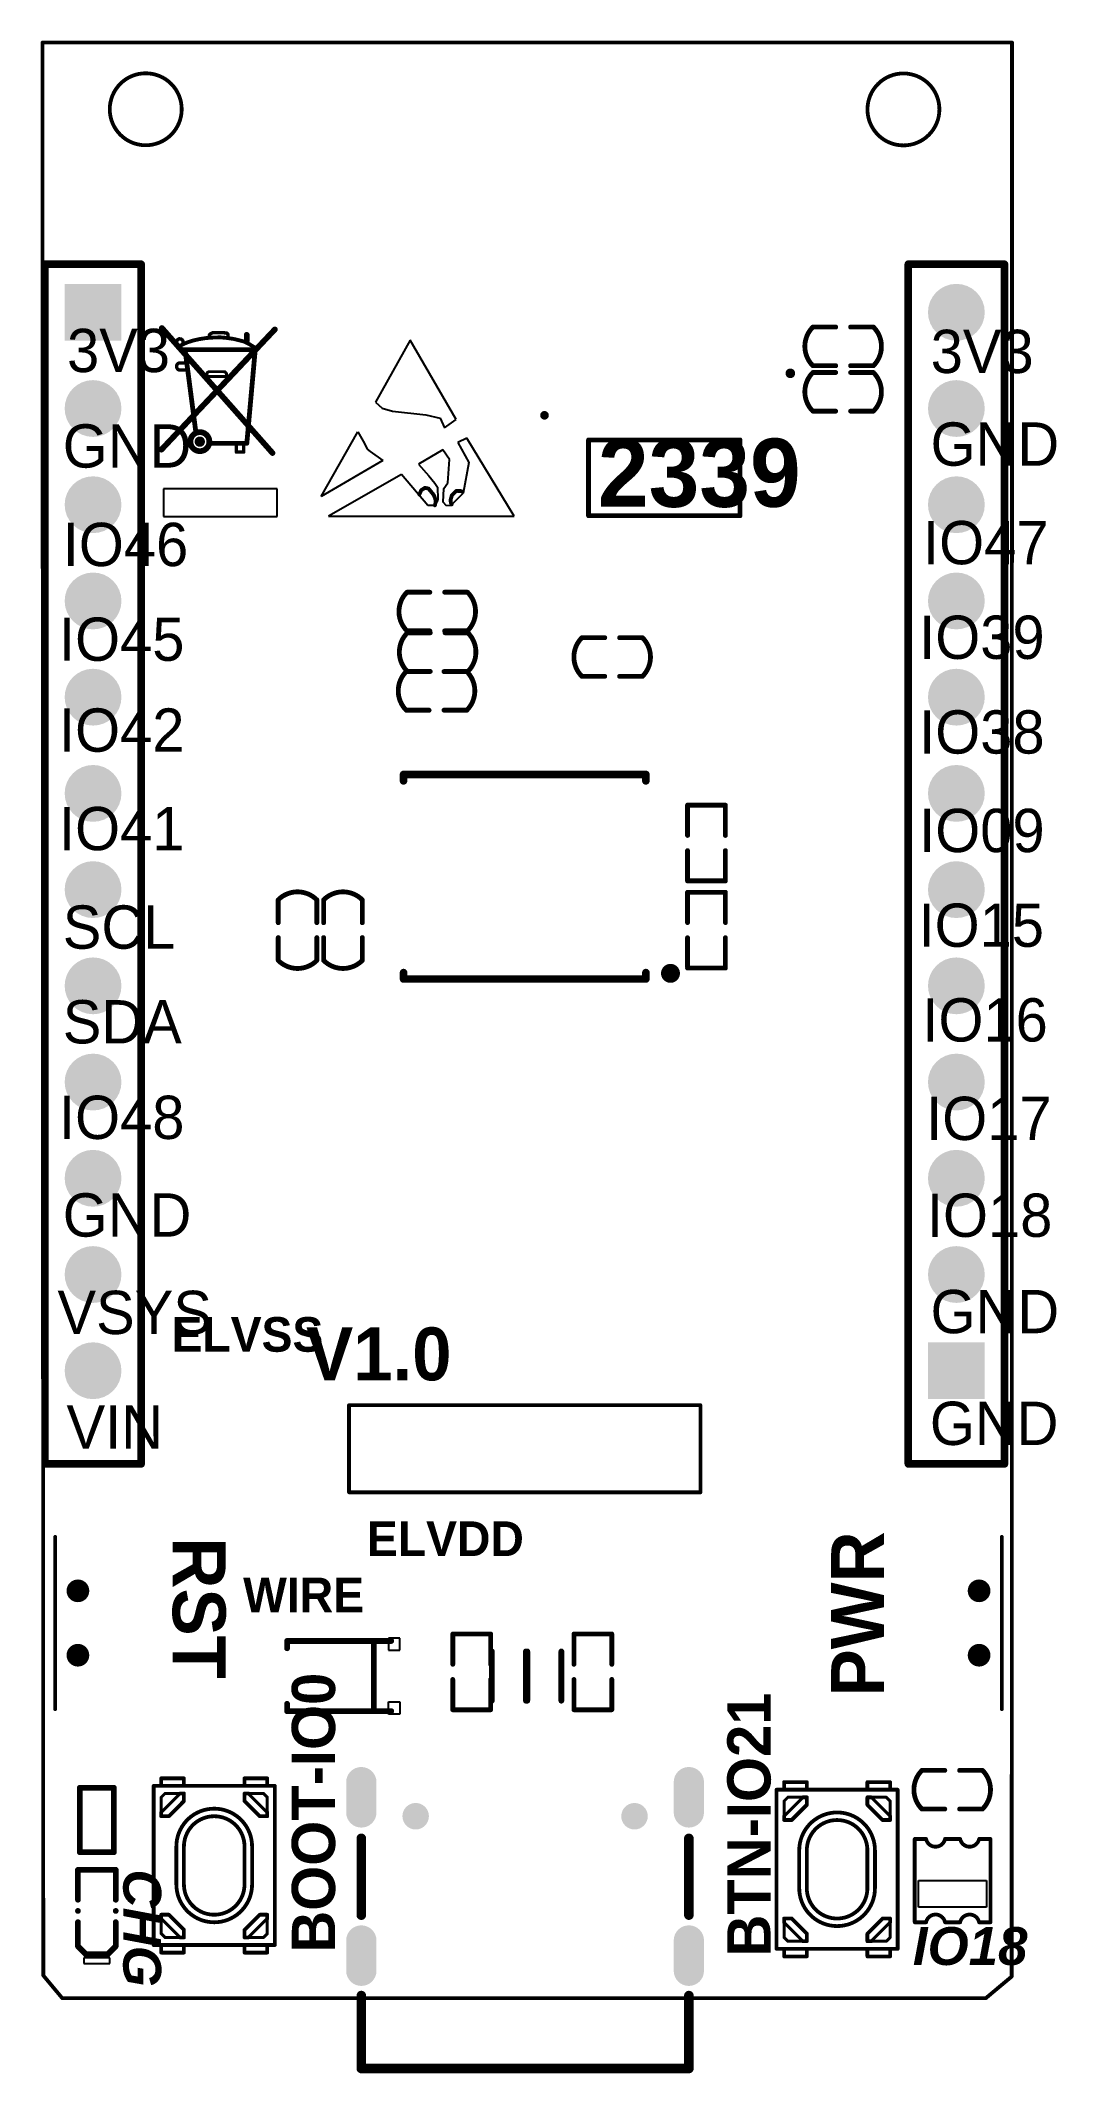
# Model space of a CAD drawing. Header units: millimetres. Extents: x -0.4 to 26.4, y -2.4 to 51.3.
import ezdxf

# ---------------------------------------------------------------- set-up
doc = ezdxf.new("R2010")
doc.units = ezdxf.units.MM
for name, color, linetype in [('KeepOutLayer', 6, 'Continuous'), ('MultiLayer', 9, 'Continuous'), ('PadHoleLayer', 156, 'Continuous'), ('TopOverlay', 2, 'Continuous')]:
    doc.layers.add(name, color=color, linetype=linetype)
doc.styles.add('Arial', font='arialbi.ttf', dxfattribs={"height": 0.2})
doc.styles.add('DISPLAY FREE TFB', font='', dxfattribs={"height": 0.2})
doc.styles.add('阿里巴巴普惠体', font='', dxfattribs={"height": 0.2})
doc.styles.add('阿里巴巴普惠体 Heavy', font='', dxfattribs={"height": 0.2})
doc.styles.get('DISPLAY FREE TFB').set_extended_font_data('DISPLAY FREE TFB', bold=True)
doc.styles.get('阿里巴巴普惠体').set_extended_font_data('阿里巴巴普惠体')
doc.styles.get('阿里巴巴普惠体 Heavy').set_extended_font_data('阿里巴巴普惠体 Heavy', bold=True)

msp = doc.modelspace()

# ---------------------------------------------------------------- texts
at = {"layer": 'TopOverlay'}
for s, height, rotation, style, p in [('3V3', 1.143, 360, '阿里巴巴普惠体', (0.253, 42.538)), ('3V3', 1.143, 360, '阿里巴巴普惠体', (23.062, 42.513)), ('GND', 1.143, 360, '阿里巴巴普惠体', (0.14, 40.017)), ('2339', 1.8, 360, 'DISPLAY FREE TFB', (14.274, 38.982)), ('GND', 1.143, 360, '阿里巴巴普惠体', (23.058, 40.067)), ('IO46', 1.143, 360, '阿里巴巴普惠体', (0.14, 37.417)), ('IO47', 1.143, 360, '阿里巴巴普惠体', (22.86, 37.465)), ('IO45', 1.143, 360, '阿里巴巴普惠体', (0.04, 34.917)), ('IO39', 1.143, 360, '阿里巴巴普惠体', (22.757, 34.967)), ('IO42', 1.143, 360, '阿里巴巴普惠体', (0.04, 32.517)), ('IO38', 1.143, 360, '阿里巴巴普惠体', (22.757, 32.467)), ('IO41', 1.143, 360, '阿里巴巴普惠体', (0.04, 29.917)), ('IO09', 1.143, 360, '阿里巴巴普惠体', (22.757, 29.867)), ('SCL', 1.143, 360, '阿里巴巴普惠体', (0.14, 27.317)), ('IO15', 1.143, 360, '阿里巴巴普惠体', (22.741, 27.367)), ('SDA', 1.143, 360, '阿里巴巴普惠体', (0.14, 24.817)), ('IO16', 1.143, 360, '阿里巴巴普惠体', (22.841, 24.867)), ('IO48', 1.143, 360, '阿里巴巴普惠体', (0.04, 22.294)), ('IO17', 1.143, 360, '阿里巴巴普惠体', (22.941, 22.267)), ('GND', 1.143, 360, '阿里巴巴普惠体', (0.14, 19.717)), ('IO18', 1.143, 360, '阿里巴巴普惠体', (22.962, 19.71)), ('VSYS', 1.143, 360, '阿里巴巴普惠体', (0, 17.145)), ('GND', 1.143, 360, '阿里巴巴普惠体', (23.058, 17.167)), (' V1.0', 1.397, 360, '阿里巴巴普惠体 Heavy', (6.045, 15.922)), ('VIN', 1.143, 360, '阿里巴巴普惠体', (0.24, 14.117)), ('GND', 1.143, 360, '阿里巴巴普惠体', (23.04, 14.217)), ('PWR', 1.397, 90, '阿里巴巴普惠体 Heavy', (21.83, 7.578)), ('RST', 1.397, 270, '阿里巴巴普惠体 Heavy', (3.044, 11.778)), ('BOOT-IO0', 1.143, 90, '阿里巴巴普惠体 Heavy', (7.332, 0.817)), ('BTN-IO21', 1.143, 90, '阿里巴巴普惠体 Heavy', (18.833, 0.717)), ('CHG', 1, 270, 'Arial', (1.738, 3.016)), ('IO18', 1, 360, 'Arial', (22.59, 0.49))]:
    msp.add_text(s, height=height, rotation=rotation, dxfattribs=dict(at, style=style)).set_placement(p)
at = {"layer": 'TopOverlay', "style": '阿里巴巴普惠体 Heavy'}
for s, p in [('ELVSS', (3.012, 16.678)), ('ELVDD', (8.173, 11.286)), ('WIRE', (4.904, 9.802))]:
    msp.add_text(s, height=0.9144, dxfattribs=at).set_placement(p)

# ---------------------------------------------------------------- blocks, each defined once
blk = doc.blocks.new('BM20B_0_6__34DS_0_4V_51__21')
at = {"layer": 'TopOverlay', "const_width": 0.1}
for points in [[(-4.64, 1.15), (-4.64, -1.15)], [(4.64, 1.15), (-4.64, 1.15)], [(4.64, 1.15), (4.64, -1.15)], [(4.64, -1.15), (-4.64, -1.15)]]:
    blk.add_lwpolyline(points, dxfattribs=at)
at = {"layer": 'TopOverlay', "const_width": 0.05}
for points in [[(-4.665, 1.15, 1), (-4.615, 1.15, 1)], [(-4.665, 1.15, 1), (-4.615, 1.15, 1)], [(4.615, 1.15, 1), (4.665, 1.15, 1)], [(4.615, 1.15, 1), (4.665, 1.15, 1)], [(-4.665, -1.15, 1), (-4.615, -1.15, 1)], [(-4.665, -1.15, 1), (-4.615, -1.15, 1)], [(4.615, -1.15, 1), (4.665, -1.15, 1)], [(4.615, -1.15, 1), (4.665, -1.15, 1)]]:
    blk.add_lwpolyline(points, format="xyb", close=True, dxfattribs=at)
blk = doc.blocks.new('R0402_22')
at = {"layer": 'TopOverlay', "const_width": 0.152}
for points in [[(-0.85, 0.45), (-0.85, -0.45)], [(-0.85, 0.45), (-0.254, 0.45)], [(-0.254, 0.45), (0.85, 0.45)], [(0.85, 0.45), (0.85, -0.45)], [(-0.85, -0.45), (-0.85, -0.45)], [(-0.85, -0.45), (-0.254, -0.45)], [(-0.254, -0.45), (0.85, -0.45)]]:
    blk.add_lwpolyline(points, dxfattribs=at)
at = {"layer": 'TopOverlay', "const_width": 0.0762}
for points in [[(-0.888, 0.45, 1), (-0.812, 0.45, 1)], [(-0.888, 0.45, 1), (-0.812, 0.45, 1)], [(-0.292, 0.45, 1), (-0.216, 0.45, 1)], [(-0.292, 0.45, 1), (-0.216, 0.45, 1)], [(0.812, 0.45, 1), (0.888, 0.45, 1)], [(0.812, 0.45, 1), (0.888, 0.45, 1)], [(-0.888, -0.45, 1), (-0.812, -0.45, 1)], [(-0.888, -0.45, 1), (-0.812, -0.45, 1)], [(-0.888, -0.45, 1), (-0.812, -0.45, 1)], [(-0.888, -0.45, 1), (-0.812, -0.45, 1)], [(-0.292, -0.45, 1), (-0.216, -0.45, 1)], [(-0.292, -0.45, 1), (-0.216, -0.45, 1)], [(0.812, -0.45, 1), (0.888, -0.45, 1)], [(0.812, -0.45, 1), (0.888, -0.45, 1)]]:
    blk.add_lwpolyline(points, format="xyb", close=True, dxfattribs=at)
blk = doc.blocks.new('LED0402_24')
at = {"layer": 'TopOverlay'}
for p, q in [((-1.237, 0.346), (-1.39, 0.346)), ((-1.39, 0.346), (-1.39, -0.346)), ((-1.237, -0.346), (-1.237, 0.346)), ((-1.39, -0.346), (-1.237, -0.346)), ((-1.237, -0.346), (-1.237, -0.346))]:
    blk.add_line(p, q, dxfattribs=at)
at = {"layer": 'TopOverlay', "const_width": 0.152}
for points in [[(-0.933, 0.499), (-1.143, 0.288)], [(-0.933, 0.499), (-0.296, 0.499)], [(0.296, 0.499), (1.085, 0.499)], [(1.085, 0.499), (1.085, -0.499)], [(-1.143, 0.288), (-1.143, -0.288)], [(-1.143, -0.288), (-0.933, -0.499)], [(-0.933, -0.499), (-0.296, -0.499)], [(0.296, -0.499), (1.085, -0.499)]]:
    blk.add_lwpolyline(points, dxfattribs=at)
at = {"layer": 'TopOverlay'}
for points, const_width in [([(-0.971, 0.499, 1), (-0.895, 0.499, 1)], 0.0762), ([(-0.971, 0.499, 1), (-0.895, 0.499, 1)], 0.0762), ([(-0.334, 0.499, 1), (-0.258, 0.499, 1)], 0.0762), ([(0.038, 0.499, 1), (-0.038, 0.499, 1)], 0.0762), ([(-0.057, 0.499, 1), (-0.019, 0.499, 1)], 0.0381), ([(0.019, 0.499, 1), (0.057, 0.499, 1)], 0.0381), ([(0.258, 0.499, 1), (0.334, 0.499, 1)], 0.0762), ([(1.047, 0.499, 1), (1.123, 0.499, 1)], 0.0762), ([(1.047, 0.499, 1), (1.123, 0.499, 1)], 0.0762), ([(-1.181, 0.288, 1), (-1.105, 0.288, 1)], 0.0762), ([(-1.181, 0.288, 1), (-1.105, 0.288, 1)], 0.0762), ([(-1.181, -0.288, 1), (-1.105, -0.288, 1)], 0.0762), ([(-1.181, -0.288, 1), (-1.105, -0.288, 1)], 0.0762), ([(-0.971, -0.499, 1), (-0.895, -0.499, 1)], 0.0762), ([(-0.971, -0.499, 1), (-0.895, -0.499, 1)], 0.0762), ([(-0.334, -0.499, 1), (-0.258, -0.499, 1)], 0.0762), ([(0.038, -0.499, 1), (-0.038, -0.499, 1)], 0.0762), ([(-0.057, -0.499, 1), (-0.019, -0.499, 1)], 0.0381), ([(0.019, -0.499, 1), (0.057, -0.499, 1)], 0.0381), ([(0.258, -0.499, 1), (0.334, -0.499, 1)], 0.0762), ([(1.047, -0.499, 1), (1.123, -0.499, 1)], 0.0762), ([(1.047, -0.499, 1), (1.123, -0.499, 1)], 0.0762)]:
    blk.add_lwpolyline(points, format="xyb", close=True, dxfattribs=dict(at, const_width=const_width))
blk = doc.blocks.new('DFN_SMD_L1_0_W0_6_BI_27')
at = {"layer": 'TopOverlay', "const_width": 0.152}
for points in [[(-0.65, 0.468), (0.65, 0.468)], [(-0.65, -0.468), (0.65, -0.468)]]:
    blk.add_lwpolyline(points, dxfattribs=at)
at = {"layer": 'TopOverlay', "const_width": 0.076}
for points in [[(-0.688, 0.468, 1), (-0.612, 0.468, 1)], [(0.612, 0.468, 1), (0.688, 0.468, 1)], [(-0.688, -0.468, 1), (-0.612, -0.468, 1)], [(0.612, -0.468, 1), (0.688, -0.468, 1)]]:
    blk.add_lwpolyline(points, format="xyb", close=True, dxfattribs=at)
blk = doc.blocks.new('DFN_SMD_L1_0_W0_6_BI_28')
at = {"layer": 'TopOverlay', "const_width": 0.152}
for points in [[(-0.65, 0.468), (0.65, 0.468)], [(-0.65, -0.468), (0.65, -0.468)]]:
    blk.add_lwpolyline(points, dxfattribs=at)
at = {"layer": 'TopOverlay', "const_width": 0.076}
for points in [[(-0.688, 0.468, 1), (-0.612, 0.468, 1)], [(0.612, 0.468, 1), (0.688, 0.468, 1)], [(-0.688, -0.468, 1), (-0.612, -0.468, 1)], [(0.612, -0.468, 1), (0.688, -0.468, 1)]]:
    blk.add_lwpolyline(points, format="xyb", close=True, dxfattribs=at)
blk = doc.blocks.new('SOD_123FL_L2_7_W1_8_LS3_8_RD_29')
at = {"layer": 'TopOverlay'}
for p, q in [((-1.605, 1.002), (-1.3, 1.002)), ((-1.605, 0.682), (-1.605, 1.002)), ((-1.3, 0.682), (-1.605, 0.682)), ((-1.3, 1.002), (-1.3, 0.682)), ((-1.3, -0.682), (-1.605, -0.682)), ((-1.605, -0.682), (-1.605, -1.002)), ((-1.605, -1.002), (-1.3, -1.002)), ((-1.3, -1.002), (-1.3, -0.682))]:
    blk.add_line(p, q, dxfattribs=at)
at = {"layer": 'TopOverlay', "const_width": 0.152}
for points in [[(1.376, 0.926), (-1.376, 0.926)], [(-0.917, 0.876), (-0.917, -0.876)], [(1.376, 0.926), (1.376, 0.733)], [(1.376, -0.926), (-1.376, -0.926)], [(1.376, -0.733), (1.376, -0.926)]]:
    blk.add_lwpolyline(points, dxfattribs=at)
at = {"layer": 'TopOverlay', "const_width": 0.0762}
for points in [[(-1.414, 0.926, 1), (-1.338, 0.926, 1)], [(-0.955, 0.876, 1), (-0.879, 0.876, 1)], [(1.338, 0.926, 1), (1.414, 0.926, 1)], [(1.338, 0.926, 1), (1.414, 0.926, 1)], [(1.338, 0.733, 1), (1.414, 0.733, 1)], [(-1.414, -0.926, 1), (-1.338, -0.926, 1)], [(-0.955, -0.876, 1), (-0.879, -0.876, 1)], [(1.338, -0.733, 1), (1.414, -0.733, 1)], [(1.338, -0.926, 1), (1.414, -0.926, 1)], [(1.338, -0.926, 1), (1.414, -0.926, 1)]]:
    blk.add_lwpolyline(points, format="xyb", close=True, dxfattribs=at)
blk = doc.blocks.new('C0402_31')
at = {"layer": 'TopOverlay', "const_width": 0.127}
for points in [[(-0.31, -0.51, -0.414214), (-0.31, 0.51)], [(1.29, 0.51, -0.414214), (1.29, -0.51)]]:
    blk.add_lwpolyline(points, format="xyb", dxfattribs=at)
for points in [[(0.294, 0.51), (-0.31, 0.51)], [(1.29, 0.51), (0.686, 0.51)], [(0.294, -0.51), (-0.31, -0.51)], [(1.29, -0.51), (0.686, -0.51)]]:
    blk.add_lwpolyline(points, dxfattribs=at)
at = {"layer": 'TopOverlay', "const_width": 0.0635}
for points in [[(-0.342, 0.51, 1), (-0.278, 0.51, 1)], [(-0.342, 0.51, 1), (-0.278, 0.51, 1)], [(0.262, 0.51, 1), (0.326, 0.51, 1)], [(0.654, 0.51, 1), (0.718, 0.51, 1)], [(1.258, 0.51, 1), (1.322, 0.51, 1)], [(1.258, 0.51, 1), (1.322, 0.51, 1)], [(-0.342, -0.51, 1), (-0.278, -0.51, 1)], [(-0.342, -0.51, 1), (-0.278, -0.51, 1)], [(0.262, -0.51, 1), (0.326, -0.51, 1)], [(0.654, -0.51, 1), (0.718, -0.51, 1)], [(1.258, -0.51, 1), (1.322, -0.51, 1)], [(1.258, -0.51, 1), (1.322, -0.51, 1)]]:
    blk.add_lwpolyline(points, format="xyb", close=True, dxfattribs=at)
blk = doc.blocks.new('SW4_2_3_2_4P_35')
at = {"layer": 'TopOverlay'}
for points, const_width in [([(-2.1, -1.6), (-2.1, 1.6)], 0.1), ([(2.1, 1.6), (-2.1, 1.6)], 0.1), ([(2.1, -1.6), (2.1, 1.6)], 0.1), ([(-2.1, 1.4), (-2.3, 1.4)], 0.1), ([(-2.3, 0.8), (-2.3, 1.4)], 0.1), ([(-1.9, 1.3), (-1.8, 1.4)], 0.08), ([(-1.9, 0.9), (-1.4, 1.4)], 0.08), ([(-1.9, 0.9), (-1.9, 1.3)], 0.08), ([(-1.4, 1.4), (-1.8, 1.4)], 0.08), ([(-1.7, 0.8), (-1.3, 1.2)], 0.1), ([(-1.3, 1.4), (-1.4, 1.4)], 0.1), ([(-1.3, 1.2), (-1.3, 1.4)], 0.1), ([(1.3, 1.2), (1.3, 1.4)], 0.1), ([(1.4, 1.4), (1.3, 1.4)], 0.1), ([(1.7, 0.8), (1.3, 1.2)], 0.1), ([(1.8, 1.4), (1.4, 1.4)], 0.08), ([(1.9, 0.9), (1.4, 1.4)], 0.08), ([(1.9, 1.3), (1.8, 1.4)], 0.08), ([(1.9, 0.9), (1.9, 1.3)], 0.08), ([(2.3, 1.4), (2.1, 1.4)], 0.1), ([(2.3, 0.8), (2.3, 1.4)], 0.1), ([(-2.1, 0.8), (-2.3, 0.8)], 0.1), ([(-1.9, 0.8), (-1.9, 0.9)], 0.1), ([(-1.7, 0.8), (-1.9, 0.8)], 0.1), ([(0.5, 1), (-0.5, 1)], 0.1), ([(0.5, 0.8), (-0.5, 0.8)], 0.1), ([(1.9, 0.8), (1.7, 0.8)], 0.1), ([(1.9, 0.8), (1.9, 0.9)], 0.1), ([(2.3, 0.8), (2.1, 0.8)], 0.1), ([(-2.3, -1.4), (-2.3, -0.8)], 0.1), ([(-2.1, -0.8), (-2.3, -0.8)], 0.1), ([(-1.9, -0.9), (-1.9, -0.8)], 0.1), ([(-1.7, -0.8), (-1.9, -0.8)], 0.1), ([(-1.4, -1.4), (-1.9, -0.9)], 0.08), ([(-1.9, -1.3), (-1.9, -0.9)], 0.08), ([(-1.3, -1.2), (-1.7, -0.8)], 0.1), ([(0.5, -0.8), (-0.5, -0.8)], 0.1), ([(0.5, -1), (-0.5, -1)], 0.1), ([(1.3, -1.2), (1.7, -0.8)], 0.1), ([(1.4, -1.4), (1.9, -0.9)], 0.08), ([(1.9, -0.8), (1.7, -0.8)], 0.1), ([(1.9, -0.9), (1.9, -0.8)], 0.1), ([(1.9, -1.3), (1.9, -0.9)], 0.08), ([(2.3, -0.8), (2.1, -0.8)], 0.1), ([(2.3, -1.4), (2.3, -0.8)], 0.1), ([(-2.1, -1.4), (-2.3, -1.4)], 0.1), ([(2.1, -1.6), (-2.1, -1.6)], 0.1), ([(-1.8, -1.4), (-1.9, -1.3)], 0.08), ([(-1.4, -1.4), (-1.8, -1.4)], 0.08), ([(-1.3, -1.4), (-1.4, -1.4)], 0.1), ([(-1.3, -1.4), (-1.3, -1.2)], 0.1), ([(1.3, -1.4), (1.3, -1.2)], 0.1), ([(1.4, -1.4), (1.3, -1.4)], 0.1), ([(1.8, -1.4), (1.4, -1.4)], 0.08), ([(1.8, -1.4), (1.9, -1.3)], 0.08), ([(2.3, -1.4), (2.1, -1.4)], 0.1)]:
    blk.add_lwpolyline(points, dxfattribs=dict(at, const_width=const_width))
for points, const_width in [([(-2.125, 1.6, 1), (-2.075, 1.6, 1)], 0.05), ([(-2.125, 1.6, 1), (-2.075, 1.6, 1)], 0.05), ([(2.075, 1.6, 1), (2.125, 1.6, 1)], 0.05), ([(2.075, 1.6, 1), (2.125, 1.6, 1)], 0.05), ([(-2.325, 1.4, 1), (-2.275, 1.4, 1)], 0.05), ([(-2.325, 1.4, 1), (-2.275, 1.4, 1)], 0.05), ([(-2.125, 1.4, 1), (-2.075, 1.4, 1)], 0.05), ([(-1.92, 1.3, 1), (-1.88, 1.3, 1)], 0.04), ([(-1.92, 1.3, 1), (-1.88, 1.3, 1)], 0.04), ([(-1.82, 1.4, 1), (-1.78, 1.4, 1)], 0.04), ([(-1.82, 1.4, 1), (-1.78, 1.4, 1)], 0.04), ([(-1.425, 1.4, 1), (-1.375, 1.4, 1)], 0.05), ([(-1.42, 1.4, 1), (-1.38, 1.4, 1)], 0.04), ([(-1.42, 1.4, 1), (-1.38, 1.4, 1)], 0.04), ([(-1.325, 1.4, 1), (-1.275, 1.4, 1)], 0.05), ([(-1.325, 1.4, 1), (-1.275, 1.4, 1)], 0.05), ([(-1.325, 1.2, 1), (-1.275, 1.2, 1)], 0.05), ([(-1.325, 1.2, 1), (-1.275, 1.2, 1)], 0.05), ([(1.275, 1.4, 1), (1.325, 1.4, 1)], 0.05), ([(1.275, 1.4, 1), (1.325, 1.4, 1)], 0.05), ([(1.275, 1.2, 1), (1.325, 1.2, 1)], 0.05), ([(1.275, 1.2, 1), (1.325, 1.2, 1)], 0.05), ([(1.375, 1.4, 1), (1.425, 1.4, 1)], 0.05), ([(1.38, 1.4, 1), (1.42, 1.4, 1)], 0.04), ([(1.38, 1.4, 1), (1.42, 1.4, 1)], 0.04), ([(1.78, 1.4, 1), (1.82, 1.4, 1)], 0.04), ([(1.78, 1.4, 1), (1.82, 1.4, 1)], 0.04), ([(1.88, 1.3, 1), (1.92, 1.3, 1)], 0.04), ([(1.88, 1.3, 1), (1.92, 1.3, 1)], 0.04), ([(2.075, 1.4, 1), (2.125, 1.4, 1)], 0.05), ([(2.275, 1.4, 1), (2.325, 1.4, 1)], 0.05), ([(2.275, 1.4, 1), (2.325, 1.4, 1)], 0.05), ([(-2.325, 0.8, 1), (-2.275, 0.8, 1)], 0.05), ([(-2.325, 0.8, 1), (-2.275, 0.8, 1)], 0.05), ([(-2.125, 0.8, 1), (-2.075, 0.8, 1)], 0.05), ([(-1.925, 0.9, 1), (-1.875, 0.9, 1)], 0.05), ([(-1.925, 0.8, 1), (-1.875, 0.8, 1)], 0.05), ([(-1.925, 0.8, 1), (-1.875, 0.8, 1)], 0.05), ([(-1.92, 0.9, 1), (-1.88, 0.9, 1)], 0.04), ([(-1.92, 0.9, 1), (-1.88, 0.9, 1)], 0.04), ([(-1.725, 0.8, 1), (-1.675, 0.8, 1)], 0.05), ([(-1.725, 0.8, 1), (-1.675, 0.8, 1)], 0.05), ([(-0.525, 1, 1), (-0.475, 1, 1)], 0.05), ([(-0.525, 1, 1), (-0.475, 1, 1)], 0.05), ([(-0.525, 0.8, 1), (-0.475, 0.8, 1)], 0.05), ([(-0.525, 0.8, 1), (-0.475, 0.8, 1)], 0.05), ([(0.475, 1, 1), (0.525, 1, 1)], 0.05), ([(0.475, 1, 1), (0.525, 1, 1)], 0.05), ([(0.475, 0.8, 1), (0.525, 0.8, 1)], 0.05), ([(0.475, 0.8, 1), (0.525, 0.8, 1)], 0.05), ([(1.675, 0.8, 1), (1.725, 0.8, 1)], 0.05), ([(1.675, 0.8, 1), (1.725, 0.8, 1)], 0.05), ([(1.875, 0.9, 1), (1.925, 0.9, 1)], 0.05), ([(1.875, 0.8, 1), (1.925, 0.8, 1)], 0.05), ([(1.875, 0.8, 1), (1.925, 0.8, 1)], 0.05), ([(1.88, 0.9, 1), (1.92, 0.9, 1)], 0.04), ([(1.88, 0.9, 1), (1.92, 0.9, 1)], 0.04), ([(2.075, 0.8, 1), (2.125, 0.8, 1)], 0.05), ([(2.275, 0.8, 1), (2.325, 0.8, 1)], 0.05), ([(2.275, 0.8, 1), (2.325, 0.8, 1)], 0.05), ([(-1.525, 0, 1), (-1.475, 0, 1)], 0.05), ([(-1.525, 0, 1), (-1.475, 0, 1)], 0.05), ([(-1.325, 0, 1), (-1.275, 0, 1)], 0.05), ([(-1.325, 0, 1), (-1.275, 0, 1)], 0.05), ([(1.275, 0, 1), (1.325, 0, 1)], 0.05), ([(1.275, 0, 1), (1.325, 0, 1)], 0.05), ([(1.475, 0, 1), (1.525, 0, 1)], 0.05), ([(1.475, 0, 1), (1.525, 0, 1)], 0.05), ([(-2.325, -0.8, 1), (-2.275, -0.8, 1)], 0.05), ([(-2.325, -0.8, 1), (-2.275, -0.8, 1)], 0.05), ([(-2.125, -0.8, 1), (-2.075, -0.8, 1)], 0.05), ([(-1.925, -0.8, 1), (-1.875, -0.8, 1)], 0.05), ([(-1.925, -0.8, 1), (-1.875, -0.8, 1)], 0.05), ([(-1.925, -0.9, 1), (-1.875, -0.9, 1)], 0.05), ([(-1.92, -0.9, 1), (-1.88, -0.9, 1)], 0.04), ([(-1.92, -0.9, 1), (-1.88, -0.9, 1)], 0.04), ([(-1.725, -0.8, 1), (-1.675, -0.8, 1)], 0.05), ([(-1.725, -0.8, 1), (-1.675, -0.8, 1)], 0.05), ([(-0.525, -0.8, 1), (-0.475, -0.8, 1)], 0.05), ([(-0.525, -0.8, 1), (-0.475, -0.8, 1)], 0.05), ([(-0.525, -1, 1), (-0.475, -1, 1)], 0.05), ([(-0.525, -1, 1), (-0.475, -1, 1)], 0.05), ([(0.475, -0.8, 1), (0.525, -0.8, 1)], 0.05), ([(0.475, -0.8, 1), (0.525, -0.8, 1)], 0.05), ([(0.475, -1, 1), (0.525, -1, 1)], 0.05), ([(0.475, -1, 1), (0.525, -1, 1)], 0.05), ([(1.675, -0.8, 1), (1.725, -0.8, 1)], 0.05), ([(1.675, -0.8, 1), (1.725, -0.8, 1)], 0.05), ([(1.875, -0.8, 1), (1.925, -0.8, 1)], 0.05), ([(1.875, -0.8, 1), (1.925, -0.8, 1)], 0.05), ([(1.875, -0.9, 1), (1.925, -0.9, 1)], 0.05), ([(1.88, -0.9, 1), (1.92, -0.9, 1)], 0.04), ([(1.88, -0.9, 1), (1.92, -0.9, 1)], 0.04), ([(2.075, -0.8, 1), (2.125, -0.8, 1)], 0.05), ([(2.275, -0.8, 1), (2.325, -0.8, 1)], 0.05), ([(2.275, -0.8, 1), (2.325, -0.8, 1)], 0.05), ([(-2.325, -1.4, 1), (-2.275, -1.4, 1)], 0.05), ([(-2.325, -1.4, 1), (-2.275, -1.4, 1)], 0.05), ([(-2.125, -1.4, 1), (-2.075, -1.4, 1)], 0.05), ([(-2.125, -1.6, 1), (-2.075, -1.6, 1)], 0.05), ([(-2.125, -1.6, 1), (-2.075, -1.6, 1)], 0.05), ([(-1.92, -1.3, 1), (-1.88, -1.3, 1)], 0.04), ([(-1.92, -1.3, 1), (-1.88, -1.3, 1)], 0.04), ([(-1.82, -1.4, 1), (-1.78, -1.4, 1)], 0.04), ([(-1.82, -1.4, 1), (-1.78, -1.4, 1)], 0.04), ([(-1.425, -1.4, 1), (-1.375, -1.4, 1)], 0.05), ([(-1.42, -1.4, 1), (-1.38, -1.4, 1)], 0.04), ([(-1.42, -1.4, 1), (-1.38, -1.4, 1)], 0.04), ([(-1.325, -1.2, 1), (-1.275, -1.2, 1)], 0.05), ([(-1.325, -1.2, 1), (-1.275, -1.2, 1)], 0.05), ([(-1.325, -1.4, 1), (-1.275, -1.4, 1)], 0.05), ([(-1.325, -1.4, 1), (-1.275, -1.4, 1)], 0.05), ([(1.275, -1.2, 1), (1.325, -1.2, 1)], 0.05), ([(1.275, -1.2, 1), (1.325, -1.2, 1)], 0.05), ([(1.275, -1.4, 1), (1.325, -1.4, 1)], 0.05), ([(1.275, -1.4, 1), (1.325, -1.4, 1)], 0.05), ([(1.375, -1.4, 1), (1.425, -1.4, 1)], 0.05), ([(1.38, -1.4, 1), (1.42, -1.4, 1)], 0.04), ([(1.38, -1.4, 1), (1.42, -1.4, 1)], 0.04), ([(1.78, -1.4, 1), (1.82, -1.4, 1)], 0.04), ([(1.78, -1.4, 1), (1.82, -1.4, 1)], 0.04), ([(1.88, -1.3, 1), (1.92, -1.3, 1)], 0.04), ([(1.88, -1.3, 1), (1.92, -1.3, 1)], 0.04), ([(2.075, -1.4, 1), (2.125, -1.4, 1)], 0.05), ([(2.075, -1.6, 1), (2.125, -1.6, 1)], 0.05), ([(2.075, -1.6, 1), (2.125, -1.6, 1)], 0.05), ([(2.275, -1.4, 1), (2.325, -1.4, 1)], 0.05), ([(2.275, -1.4, 1), (2.325, -1.4, 1)], 0.05)]:
    blk.add_lwpolyline(points, format="xyb", close=True, dxfattribs=dict(at, const_width=const_width))
at = {"layer": 'TopOverlay', "const_width": 0.1}
for points in [[(-1.5, 0, -0.414214), (-0.5, 1)], [(-1.3, 0, -0.414214), (-0.5, 0.8)], [(0.5, 1, -0.414214), (1.5, 0)], [(0.5, 0.8, -0.414214), (1.3, 0)], [(-0.5, -1, -0.414214), (-1.5, 0)], [(-0.5, -0.8, -0.414214), (-1.3, 0)], [(1.3, 0, -0.414214), (0.5, -0.8)], [(1.5, 0, -0.414214), (0.5, -1)]]:
    blk.add_lwpolyline(points, format="xyb", dxfattribs=at)
blk = doc.blocks.new('C0402_40')
at = {"layer": 'TopOverlay', "const_width": 0.127}
for points in [[(-0.31, -0.51, -0.414214), (-0.31, 0.51)], [(1.29, 0.51, -0.414214), (1.29, -0.51)]]:
    blk.add_lwpolyline(points, format="xyb", dxfattribs=at)
for points in [[(0.294, 0.51), (-0.31, 0.51)], [(1.29, 0.51), (0.686, 0.51)], [(0.294, -0.51), (-0.31, -0.51)], [(1.29, -0.51), (0.686, -0.51)]]:
    blk.add_lwpolyline(points, dxfattribs=at)
at = {"layer": 'TopOverlay', "const_width": 0.0635}
for points in [[(-0.342, 0.51, 1), (-0.278, 0.51, 1)], [(-0.342, 0.51, 1), (-0.278, 0.51, 1)], [(0.262, 0.51, 1), (0.326, 0.51, 1)], [(0.654, 0.51, 1), (0.718, 0.51, 1)], [(1.258, 0.51, 1), (1.322, 0.51, 1)], [(1.258, 0.51, 1), (1.322, 0.51, 1)], [(-0.342, -0.51, 1), (-0.278, -0.51, 1)], [(-0.342, -0.51, 1), (-0.278, -0.51, 1)], [(0.262, -0.51, 1), (0.326, -0.51, 1)], [(0.654, -0.51, 1), (0.718, -0.51, 1)], [(1.258, -0.51, 1), (1.322, -0.51, 1)], [(1.258, -0.51, 1), (1.322, -0.51, 1)]]:
    blk.add_lwpolyline(points, format="xyb", close=True, dxfattribs=at)
blk = doc.blocks.new('C0402_41')
at = {"layer": 'TopOverlay', "const_width": 0.127}
for points in [[(-0.31, -0.51, -0.414214), (-0.31, 0.51)], [(1.29, 0.51, -0.414214), (1.29, -0.51)]]:
    blk.add_lwpolyline(points, format="xyb", dxfattribs=at)
for points in [[(0.294, 0.51), (-0.31, 0.51)], [(1.29, 0.51), (0.686, 0.51)], [(0.294, -0.51), (-0.31, -0.51)], [(1.29, -0.51), (0.686, -0.51)]]:
    blk.add_lwpolyline(points, dxfattribs=at)
at = {"layer": 'TopOverlay', "const_width": 0.0635}
for points in [[(-0.342, 0.51, 1), (-0.278, 0.51, 1)], [(-0.342, 0.51, 1), (-0.278, 0.51, 1)], [(0.262, 0.51, 1), (0.326, 0.51, 1)], [(0.654, 0.51, 1), (0.718, 0.51, 1)], [(1.258, 0.51, 1), (1.322, 0.51, 1)], [(1.258, 0.51, 1), (1.322, 0.51, 1)], [(-0.342, -0.51, 1), (-0.278, -0.51, 1)], [(-0.342, -0.51, 1), (-0.278, -0.51, 1)], [(0.262, -0.51, 1), (0.326, -0.51, 1)], [(0.654, -0.51, 1), (0.718, -0.51, 1)], [(1.258, -0.51, 1), (1.322, -0.51, 1)], [(1.258, -0.51, 1), (1.322, -0.51, 1)]]:
    blk.add_lwpolyline(points, format="xyb", close=True, dxfattribs=at)
blk = doc.blocks.new('C0402_42')
at = {"layer": 'TopOverlay', "const_width": 0.127}
for points in [[(-0.31, -0.51, -0.414214), (-0.31, 0.51)], [(1.29, 0.51, -0.414214), (1.29, -0.51)]]:
    blk.add_lwpolyline(points, format="xyb", dxfattribs=at)
for points in [[(0.294, 0.51), (-0.31, 0.51)], [(1.29, 0.51), (0.686, 0.51)], [(0.294, -0.51), (-0.31, -0.51)], [(1.29, -0.51), (0.686, -0.51)]]:
    blk.add_lwpolyline(points, dxfattribs=at)
at = {"layer": 'TopOverlay', "const_width": 0.0635}
for points in [[(-0.342, 0.51, 1), (-0.278, 0.51, 1)], [(-0.342, 0.51, 1), (-0.278, 0.51, 1)], [(0.262, 0.51, 1), (0.326, 0.51, 1)], [(0.654, 0.51, 1), (0.718, 0.51, 1)], [(1.258, 0.51, 1), (1.322, 0.51, 1)], [(1.258, 0.51, 1), (1.322, 0.51, 1)], [(-0.342, -0.51, 1), (-0.278, -0.51, 1)], [(-0.342, -0.51, 1), (-0.278, -0.51, 1)], [(0.262, -0.51, 1), (0.326, -0.51, 1)], [(0.654, -0.51, 1), (0.718, -0.51, 1)], [(1.258, -0.51, 1), (1.322, -0.51, 1)], [(1.258, -0.51, 1), (1.322, -0.51, 1)]]:
    blk.add_lwpolyline(points, format="xyb", close=True, dxfattribs=at)
blk = doc.blocks.new('C0402_47')
at = {"layer": 'TopOverlay', "const_width": 0.127}
for points in [[(-0.31, -0.51, -0.414214), (-0.31, 0.51)], [(1.29, 0.51, -0.414214), (1.29, -0.51)]]:
    blk.add_lwpolyline(points, format="xyb", dxfattribs=at)
for points in [[(0.294, 0.51), (-0.31, 0.51)], [(1.29, 0.51), (0.686, 0.51)], [(0.294, -0.51), (-0.31, -0.51)], [(1.29, -0.51), (0.686, -0.51)]]:
    blk.add_lwpolyline(points, dxfattribs=at)
at = {"layer": 'TopOverlay', "const_width": 0.0635}
for points in [[(-0.342, 0.51, 1), (-0.278, 0.51, 1)], [(-0.342, 0.51, 1), (-0.278, 0.51, 1)], [(0.262, 0.51, 1), (0.326, 0.51, 1)], [(0.654, 0.51, 1), (0.718, 0.51, 1)], [(1.258, 0.51, 1), (1.322, 0.51, 1)], [(1.258, 0.51, 1), (1.322, 0.51, 1)], [(-0.342, -0.51, 1), (-0.278, -0.51, 1)], [(-0.342, -0.51, 1), (-0.278, -0.51, 1)], [(0.262, -0.51, 1), (0.326, -0.51, 1)], [(0.654, -0.51, 1), (0.718, -0.51, 1)], [(1.258, -0.51, 1), (1.322, -0.51, 1)], [(1.258, -0.51, 1), (1.322, -0.51, 1)]]:
    blk.add_lwpolyline(points, format="xyb", close=True, dxfattribs=at)
blk = doc.blocks.new('C0402_48')
at = {"layer": 'TopOverlay', "const_width": 0.127}
for points in [[(-0.31, -0.51, -0.414214), (-0.31, 0.51)], [(1.29, 0.51, -0.414214), (1.29, -0.51)]]:
    blk.add_lwpolyline(points, format="xyb", dxfattribs=at)
for points in [[(0.294, 0.51), (-0.31, 0.51)], [(1.29, 0.51), (0.686, 0.51)], [(0.294, -0.51), (-0.31, -0.51)], [(1.29, -0.51), (0.686, -0.51)]]:
    blk.add_lwpolyline(points, dxfattribs=at)
at = {"layer": 'TopOverlay', "const_width": 0.0635}
for points in [[(-0.342, 0.51, 1), (-0.278, 0.51, 1)], [(-0.342, 0.51, 1), (-0.278, 0.51, 1)], [(0.262, 0.51, 1), (0.326, 0.51, 1)], [(0.654, 0.51, 1), (0.718, 0.51, 1)], [(1.258, 0.51, 1), (1.322, 0.51, 1)], [(1.258, 0.51, 1), (1.322, 0.51, 1)], [(-0.342, -0.51, 1), (-0.278, -0.51, 1)], [(-0.342, -0.51, 1), (-0.278, -0.51, 1)], [(0.262, -0.51, 1), (0.326, -0.51, 1)], [(0.654, -0.51, 1), (0.718, -0.51, 1)], [(1.258, -0.51, 1), (1.322, -0.51, 1)], [(1.258, -0.51, 1), (1.322, -0.51, 1)]]:
    blk.add_lwpolyline(points, format="xyb", close=True, dxfattribs=at)
blk = doc.blocks.new('HDR1X12_77')
at = {"layer": 'MultiLayer'}
blk.add_hatch(color=9, dxfattribs=at).paths.add_polyline_path([(-0.75, 0.75), (0.75, 0.75), (0.75, -0.75), (-0.75, -0.75)])
h = blk.add_hatch(color=9, dxfattribs=at)
edge = h.paths.add_edge_path()
edge.add_arc((2.54, 0), 0.75, 0, 360)
h = blk.add_hatch(color=9, dxfattribs=at)
edge = h.paths.add_edge_path()
edge.add_arc((5.08, 0), 0.75, 0, 360)
h = blk.add_hatch(color=9, dxfattribs=at)
edge = h.paths.add_edge_path()
edge.add_arc((7.62, 0), 0.75, 0, 360)
h = blk.add_hatch(color=9, dxfattribs=at)
edge = h.paths.add_edge_path()
edge.add_arc((10.16, 0), 0.75, 0, 360)
h = blk.add_hatch(color=9, dxfattribs=at)
edge = h.paths.add_edge_path()
edge.add_arc((12.7, 0), 0.75, 0, 360)
h = blk.add_hatch(color=9, dxfattribs=at)
edge = h.paths.add_edge_path()
edge.add_arc((15.24, 0), 0.75, 0, 360)
h = blk.add_hatch(color=9, dxfattribs=at)
edge = h.paths.add_edge_path()
edge.add_arc((17.78, 0), 0.75, 0, 360)
h = blk.add_hatch(color=9, dxfattribs=at)
edge = h.paths.add_edge_path()
edge.add_arc((20.32, 0), 0.75, 0, 360)
h = blk.add_hatch(color=9, dxfattribs=at)
edge = h.paths.add_edge_path()
edge.add_arc((22.86, 0), 0.75, 0, 360)
h = blk.add_hatch(color=9, dxfattribs=at)
edge = h.paths.add_edge_path()
edge.add_arc((25.4, 0), 0.75, 0, 360)
h = blk.add_hatch(color=9, dxfattribs=at)
edge = h.paths.add_edge_path()
edge.add_arc((27.94, 0), 0.75, 0, 360)
at = {"layer": 'PadHoleLayer'}
h = blk.add_hatch(color=156, dxfattribs=at)
edge = h.paths.add_edge_path()
edge.add_arc((0, 0), 0.45, 0, 360)
h = blk.add_hatch(color=156, dxfattribs=at)
edge = h.paths.add_edge_path()
edge.add_arc((2.54, 0), 0.45, 0, 360)
h = blk.add_hatch(color=156, dxfattribs=at)
edge = h.paths.add_edge_path()
edge.add_arc((5.08, 0), 0.45, 0, 360)
h = blk.add_hatch(color=156, dxfattribs=at)
edge = h.paths.add_edge_path()
edge.add_arc((7.62, 0), 0.45, 0, 360)
h = blk.add_hatch(color=156, dxfattribs=at)
edge = h.paths.add_edge_path()
edge.add_arc((10.16, 0), 0.45, 0, 360)
h = blk.add_hatch(color=156, dxfattribs=at)
edge = h.paths.add_edge_path()
edge.add_arc((12.7, 0), 0.45, 0, 360)
h = blk.add_hatch(color=156, dxfattribs=at)
edge = h.paths.add_edge_path()
edge.add_arc((15.24, 0), 0.45, 0, 360)
h = blk.add_hatch(color=156, dxfattribs=at)
edge = h.paths.add_edge_path()
edge.add_arc((17.78, 0), 0.45, 0, 360)
h = blk.add_hatch(color=156, dxfattribs=at)
edge = h.paths.add_edge_path()
edge.add_arc((20.32, 0), 0.45, 0, 360)
h = blk.add_hatch(color=156, dxfattribs=at)
edge = h.paths.add_edge_path()
edge.add_arc((22.86, 0), 0.45, 0, 360)
h = blk.add_hatch(color=156, dxfattribs=at)
edge = h.paths.add_edge_path()
edge.add_arc((25.4, 0), 0.45, 0, 360)
h = blk.add_hatch(color=156, dxfattribs=at)
edge = h.paths.add_edge_path()
edge.add_arc((27.94, 0), 0.45, 0, 360)
at = {"layer": 'TopOverlay', "const_width": 0.2}
for points in [[(-1.27, -1.27), (-1.27, 1.27)], [(0.635, 1.27), (-1.27, 1.27)], [(30.4, 1.27), (0.635, 1.27)], [(30.4, -1.27), (30.4, 1.27)], [(30.4, -1.27), (-1.27, -1.27)]]:
    blk.add_lwpolyline(points, dxfattribs=at)
at = {"layer": 'TopOverlay', "const_width": 0.1}
for points in [[(-1.32, 1.27, 1), (-1.22, 1.27, 1)], [(-1.32, 1.27, 1), (-1.22, 1.27, 1)], [(0.585, 1.27, 1), (0.685, 1.27, 1)], [(0.585, 1.27, 1), (0.685, 1.27, 1)], [(30.35, 1.27, 1), (30.45, 1.27, 1)], [(30.35, 1.27, 1), (30.45, 1.27, 1)], [(-1.32, -1.27, 1), (-1.22, -1.27, 1)], [(-1.32, -1.27, 1), (-1.22, -1.27, 1)], [(30.35, -1.27, 1), (30.45, -1.27, 1)], [(30.35, -1.27, 1), (30.45, -1.27, 1)]]:
    blk.add_lwpolyline(points, format="xyb", close=True, dxfattribs=at)
blk = doc.blocks.new('HDR1X12_78')
at = {"layer": 'MultiLayer'}
blk.add_hatch(color=9, dxfattribs=at).paths.add_polyline_path([(-0.75, 0.75), (0.75, 0.75), (0.75, -0.75), (-0.75, -0.75)])
h = blk.add_hatch(color=9, dxfattribs=at)
edge = h.paths.add_edge_path()
edge.add_arc((2.54, 0), 0.75, 0, 360)
h = blk.add_hatch(color=9, dxfattribs=at)
edge = h.paths.add_edge_path()
edge.add_arc((5.08, 0), 0.75, 0, 360)
h = blk.add_hatch(color=9, dxfattribs=at)
edge = h.paths.add_edge_path()
edge.add_arc((7.62, 0), 0.75, 0, 360)
h = blk.add_hatch(color=9, dxfattribs=at)
edge = h.paths.add_edge_path()
edge.add_arc((10.16, 0), 0.75, 0, 360)
h = blk.add_hatch(color=9, dxfattribs=at)
edge = h.paths.add_edge_path()
edge.add_arc((12.7, 0), 0.75, 0, 360)
h = blk.add_hatch(color=9, dxfattribs=at)
edge = h.paths.add_edge_path()
edge.add_arc((15.24, 0), 0.75, 0, 360)
h = blk.add_hatch(color=9, dxfattribs=at)
edge = h.paths.add_edge_path()
edge.add_arc((17.78, 0), 0.75, 0, 360)
h = blk.add_hatch(color=9, dxfattribs=at)
edge = h.paths.add_edge_path()
edge.add_arc((20.32, 0), 0.75, 0, 360)
h = blk.add_hatch(color=9, dxfattribs=at)
edge = h.paths.add_edge_path()
edge.add_arc((22.86, 0), 0.75, 0, 360)
h = blk.add_hatch(color=9, dxfattribs=at)
edge = h.paths.add_edge_path()
edge.add_arc((25.4, 0), 0.75, 0, 360)
h = blk.add_hatch(color=9, dxfattribs=at)
edge = h.paths.add_edge_path()
edge.add_arc((27.94, 0), 0.75, 0, 360)
at = {"layer": 'PadHoleLayer'}
h = blk.add_hatch(color=156, dxfattribs=at)
edge = h.paths.add_edge_path()
edge.add_arc((0, 0), 0.45, 0, 360)
h = blk.add_hatch(color=156, dxfattribs=at)
edge = h.paths.add_edge_path()
edge.add_arc((2.54, 0), 0.45, 0, 360)
h = blk.add_hatch(color=156, dxfattribs=at)
edge = h.paths.add_edge_path()
edge.add_arc((5.08, 0), 0.45, 0, 360)
h = blk.add_hatch(color=156, dxfattribs=at)
edge = h.paths.add_edge_path()
edge.add_arc((7.62, 0), 0.45, 0, 360)
h = blk.add_hatch(color=156, dxfattribs=at)
edge = h.paths.add_edge_path()
edge.add_arc((10.16, 0), 0.45, 0, 360)
h = blk.add_hatch(color=156, dxfattribs=at)
edge = h.paths.add_edge_path()
edge.add_arc((12.7, 0), 0.45, 0, 360)
h = blk.add_hatch(color=156, dxfattribs=at)
edge = h.paths.add_edge_path()
edge.add_arc((15.24, 0), 0.45, 0, 360)
h = blk.add_hatch(color=156, dxfattribs=at)
edge = h.paths.add_edge_path()
edge.add_arc((17.78, 0), 0.45, 0, 360)
h = blk.add_hatch(color=156, dxfattribs=at)
edge = h.paths.add_edge_path()
edge.add_arc((20.32, 0), 0.45, 0, 360)
h = blk.add_hatch(color=156, dxfattribs=at)
edge = h.paths.add_edge_path()
edge.add_arc((22.86, 0), 0.45, 0, 360)
h = blk.add_hatch(color=156, dxfattribs=at)
edge = h.paths.add_edge_path()
edge.add_arc((25.4, 0), 0.45, 0, 360)
h = blk.add_hatch(color=156, dxfattribs=at)
edge = h.paths.add_edge_path()
edge.add_arc((27.94, 0), 0.45, 0, 360)
at = {"layer": 'TopOverlay', "const_width": 0.2}
for points in [[(-2.46, 1.27), (0.635, 1.27)], [(-2.46, 1.27), (-2.46, -1.27)], [(0.635, 1.27), (29.21, 1.27)], [(29.21, 1.27), (29.21, -1.27)], [(-2.46, -1.27), (29.21, -1.27)]]:
    blk.add_lwpolyline(points, dxfattribs=at)
at = {"layer": 'TopOverlay', "const_width": 0.1}
for points in [[(-2.51, 1.27, 1), (-2.41, 1.27, 1)], [(-2.51, 1.27, 1), (-2.41, 1.27, 1)], [(0.585, 1.27, 1), (0.685, 1.27, 1)], [(0.585, 1.27, 1), (0.685, 1.27, 1)], [(29.16, 1.27, 1), (29.26, 1.27, 1)], [(29.16, 1.27, 1), (29.26, 1.27, 1)], [(-2.51, -1.27, 1), (-2.41, -1.27, 1)], [(-2.51, -1.27, 1), (-2.41, -1.27, 1)], [(29.16, -1.27, 1), (29.26, -1.27, 1)], [(29.16, -1.27, 1), (29.26, -1.27, 1)]]:
    blk.add_lwpolyline(points, format="xyb", close=True, dxfattribs=at)
blk = doc.blocks.new('R0402_80')
at = {"layer": 'TopOverlay', "const_width": 0.127}
for points in [[(-0.51, 0.5), (-0.51, -0.5)], [(-0.478, 0.5), (0.29, 0.5)], [(0.69, 0.5), (1.472, 0.5)], [(1.49, 0.5), (1.49, -0.5)], [(-0.478, -0.5), (0.29, -0.5)], [(0.69, -0.5), (1.472, -0.5)]]:
    blk.add_lwpolyline(points, dxfattribs=at)
at = {"layer": 'TopOverlay', "const_width": 0.0635}
for points in [[(-0.542, 0.5, 1), (-0.478, 0.5, 1)], [(-0.51, 0.5, 1), (-0.446, 0.5, 1)], [(0.258, 0.5, 1), (0.322, 0.5, 1)], [(0.658, 0.5, 1), (0.722, 0.5, 1)], [(1.44, 0.5, 1), (1.504, 0.5, 1)], [(1.458, 0.5, 1), (1.522, 0.5, 1)], [(-0.542, -0.5, 1), (-0.478, -0.5, 1)], [(-0.51, -0.5, 1), (-0.446, -0.5, 1)], [(0.258, -0.5, 1), (0.322, -0.5, 1)], [(0.658, -0.5, 1), (0.722, -0.5, 1)], [(1.44, -0.5, 1), (1.504, -0.5, 1)], [(1.458, -0.5, 1), (1.522, -0.5, 1)]]:
    blk.add_lwpolyline(points, format="xyb", close=True, dxfattribs=at)
blk = doc.blocks.new('R0402_81')
at = {"layer": 'TopOverlay', "const_width": 0.127}
for points in [[(-0.51, 0.5), (-0.51, -0.5)], [(-0.478, 0.5), (0.29, 0.5)], [(0.69, 0.5), (1.472, 0.5)], [(1.49, 0.5), (1.49, -0.5)], [(-0.478, -0.5), (0.29, -0.5)], [(0.69, -0.5), (1.472, -0.5)]]:
    blk.add_lwpolyline(points, dxfattribs=at)
at = {"layer": 'TopOverlay', "const_width": 0.0635}
for points in [[(-0.542, 0.5, 1), (-0.478, 0.5, 1)], [(-0.51, 0.5, 1), (-0.446, 0.5, 1)], [(0.258, 0.5, 1), (0.322, 0.5, 1)], [(0.658, 0.5, 1), (0.722, 0.5, 1)], [(1.44, 0.5, 1), (1.504, 0.5, 1)], [(1.458, 0.5, 1), (1.522, 0.5, 1)], [(-0.542, -0.5, 1), (-0.478, -0.5, 1)], [(-0.51, -0.5, 1), (-0.446, -0.5, 1)], [(0.258, -0.5, 1), (0.322, -0.5, 1)], [(0.658, -0.5, 1), (0.722, -0.5, 1)], [(1.44, -0.5, 1), (1.504, -0.5, 1)], [(1.458, -0.5, 1), (1.522, -0.5, 1)]]:
    blk.add_lwpolyline(points, format="xyb", close=True, dxfattribs=at)
blk = doc.blocks.new('R0402_84')
at = {"layer": 'TopOverlay', "const_width": 0.127}
for points in [[(-0.51, -0.5), (-0.51, 0.5)], [(0.29, 0.5), (-0.478, 0.5)], [(1.472, 0.5), (0.69, 0.5)], [(1.49, -0.5), (1.49, 0.5)], [(0.29, -0.5), (-0.478, -0.5)], [(1.472, -0.5), (0.69, -0.5)]]:
    blk.add_lwpolyline(points, dxfattribs=at)
at = {"layer": 'TopOverlay', "const_width": 0.0635}
for points in [[(-0.542, 0.5, 1), (-0.478, 0.5, 1)], [(-0.51, 0.5, 1), (-0.446, 0.5, 1)], [(0.258, 0.5, 1), (0.322, 0.5, 1)], [(0.658, 0.5, 1), (0.722, 0.5, 1)], [(1.44, 0.5, 1), (1.504, 0.5, 1)], [(1.458, 0.5, 1), (1.522, 0.5, 1)], [(-0.542, -0.5, 1), (-0.478, -0.5, 1)], [(-0.51, -0.5, 1), (-0.446, -0.5, 1)], [(0.258, -0.5, 1), (0.322, -0.5, 1)], [(0.658, -0.5, 1), (0.722, -0.5, 1)], [(1.44, -0.5, 1), (1.504, -0.5, 1)], [(1.458, -0.5, 1), (1.522, -0.5, 1)]]:
    blk.add_lwpolyline(points, format="xyb", close=True, dxfattribs=at)
blk = doc.blocks.new('R0402_85')
at = {"layer": 'TopOverlay', "const_width": 0.127}
for points in [[(-0.51, -0.5), (-0.51, 0.5)], [(0.29, 0.5), (-0.478, 0.5)], [(1.472, 0.5), (0.69, 0.5)], [(1.49, -0.5), (1.49, 0.5)], [(0.29, -0.5), (-0.478, -0.5)], [(1.472, -0.5), (0.69, -0.5)]]:
    blk.add_lwpolyline(points, dxfattribs=at)
at = {"layer": 'TopOverlay', "const_width": 0.0635}
for points in [[(-0.542, 0.5, 1), (-0.478, 0.5, 1)], [(-0.51, 0.5, 1), (-0.446, 0.5, 1)], [(0.258, 0.5, 1), (0.322, 0.5, 1)], [(0.658, 0.5, 1), (0.722, 0.5, 1)], [(1.44, 0.5, 1), (1.504, 0.5, 1)], [(1.458, 0.5, 1), (1.522, 0.5, 1)], [(-0.542, -0.5, 1), (-0.478, -0.5, 1)], [(-0.51, -0.5, 1), (-0.446, -0.5, 1)], [(0.258, -0.5, 1), (0.322, -0.5, 1)], [(0.658, -0.5, 1), (0.722, -0.5, 1)], [(1.44, -0.5, 1), (1.504, -0.5, 1)], [(1.458, -0.5, 1), (1.522, -0.5, 1)]]:
    blk.add_lwpolyline(points, format="xyb", close=True, dxfattribs=at)
blk = doc.blocks.new('TS24CA_87')
at = {"layer": 'MultiLayer'}
h = blk.add_hatch(color=9, dxfattribs=at)
edge = h.paths.add_edge_path()
edge.add_arc((-0.85, 0), 0.3, 0, 360)
h = blk.add_hatch(color=9, dxfattribs=at)
edge = h.paths.add_edge_path()
edge.add_arc((0.85, 0), 0.3, 0, 360)
at = {"layer": 'PadHoleLayer'}
h = blk.add_hatch(color=156, dxfattribs=at)
edge = h.paths.add_edge_path()
edge.add_arc((-0.85, 0), 0.3, 0, 360)
h = blk.add_hatch(color=156, dxfattribs=at)
edge = h.paths.add_edge_path()
edge.add_arc((0.85, 0), 0.3, 0, 360)
at = {"layer": 'TopOverlay', "const_width": 0.1}
blk.add_lwpolyline([(-2.275, 0.6), (2.275, 0.6)], dxfattribs=at)
at = {"layer": 'TopOverlay', "const_width": 0.05}
for points in [[(-2.3, 0.6, 1), (-2.25, 0.6, 1)], [(2.25, 0.6, 1), (2.3, 0.6, 1)]]:
    blk.add_lwpolyline(points, format="xyb", close=True, dxfattribs=at)
blk = doc.blocks.new('QFN6_5_8_89')
at = {"layer": 'TopOverlay'}
for points, const_width in [([(-3.725, 2.55, 1), (-3.975, 2.55, 1)], 0.25), ([(-3.25, 2.7, 1), (-3.15, 2.7, 1)], 0.1), ([(-3.25, 2.7, 1), (-3.15, 2.7, 1)], 0.1), ([(-0.06, 2.7, 1), (0.04, 2.7, 1)], 0.1), ([(-0.04, 2.7, 1), (0.06, 2.7, 1)], 0.1), ([(3.15, 2.7, 1), (3.25, 2.7, 1)], 0.1), ([(3.15, 2.7, 1), (3.25, 2.7, 1)], 0.1), ([(-4.038, 2.55, 1), (-3.913, 2.55, 1)], 0.125), ([(-3.787, 2.55, 1), (-3.662, 2.55, 1)], 0.125), ([(-3.25, 2.53, 1), (-3.15, 2.53, 1)], 0.1), ([(3.15, 2.53, 1), (3.25, 2.53, 1)], 0.1), ([(-3.25, -2.53, 1), (-3.15, -2.53, 1)], 0.1), ([(-3.25, -2.7, 1), (-3.15, -2.7, 1)], 0.1), ([(-3.25, -2.7, 1), (-3.15, -2.7, 1)], 0.1), ([(-0.06, -2.7, 1), (0.04, -2.7, 1)], 0.1), ([(-0.04, -2.7, 1), (0.06, -2.7, 1)], 0.1), ([(3.15, -2.53, 1), (3.25, -2.53, 1)], 0.1), ([(3.15, -2.7, 1), (3.25, -2.7, 1)], 0.1), ([(3.15, -2.7, 1), (3.25, -2.7, 1)], 0.1)]:
    blk.add_lwpolyline(points, format="xyb", close=True, dxfattribs=dict(at, const_width=const_width))
at = {"layer": 'TopOverlay', "const_width": 0.2}
for points in [[(0.01, 2.7), (-3.2, 2.7)], [(-3.2, 2.7), (-3.2, 2.53)], [(3.2, 2.7), (-0.01, 2.7)], [(3.2, 2.7), (3.2, 2.53)], [(-3.2, -2.53), (-3.2, -2.7)], [(0.01, -2.7), (-3.2, -2.7)], [(3.2, -2.7), (-0.01, -2.7)], [(3.2, -2.53), (3.2, -2.7)]]:
    blk.add_lwpolyline(points, dxfattribs=at)
blk = doc.blocks.new('SW4_2_3_2_4P_102')
at = {"layer": 'TopOverlay'}
for points, const_width in [([(-2.1, 1.6), (2.1, 1.6)], 0.1), ([(-2.1, 1.6), (-2.1, -1.6)], 0.1), ([(2.1, 1.6), (2.1, -1.6)], 0.1), ([(-2.3, 1.4), (-2.3, 0.8)], 0.1), ([(-2.3, 1.4), (-2.1, 1.4)], 0.1), ([(-1.4, 1.4), (-1.9, 0.9)], 0.08), ([(-1.8, 1.4), (-1.9, 1.3)], 0.08), ([(-1.9, 1.3), (-1.9, 0.9)], 0.08), ([(-1.8, 1.4), (-1.4, 1.4)], 0.08), ([(-1.3, 1.2), (-1.7, 0.8)], 0.1), ([(-1.4, 1.4), (-1.3, 1.4)], 0.1), ([(-1.3, 1.4), (-1.3, 1.2)], 0.1), ([(1.3, 1.4), (1.4, 1.4)], 0.1), ([(1.3, 1.4), (1.3, 1.2)], 0.1), ([(1.3, 1.2), (1.7, 0.8)], 0.1), ([(1.4, 1.4), (1.9, 0.9)], 0.08), ([(1.4, 1.4), (1.8, 1.4)], 0.08), ([(1.8, 1.4), (1.9, 1.3)], 0.08), ([(1.9, 1.3), (1.9, 0.9)], 0.08), ([(2.1, 1.4), (2.3, 1.4)], 0.1), ([(2.3, 1.4), (2.3, 0.8)], 0.1), ([(-2.3, 0.8), (-2.1, 0.8)], 0.1), ([(-1.9, 0.9), (-1.9, 0.8)], 0.1), ([(-1.9, 0.8), (-1.7, 0.8)], 0.1), ([(-0.5, 1), (0.5, 1)], 0.1), ([(-0.5, 0.8), (0.5, 0.8)], 0.1), ([(1.7, 0.8), (1.9, 0.8)], 0.1), ([(1.9, 0.9), (1.9, 0.8)], 0.1), ([(2.1, 0.8), (2.3, 0.8)], 0.1), ([(-2.3, -0.8), (-2.1, -0.8)], 0.1), ([(-2.3, -0.8), (-2.3, -1.4)], 0.1), ([(-1.9, -0.8), (-1.7, -0.8)], 0.1), ([(-1.9, -0.8), (-1.9, -0.9)], 0.1), ([(-1.9, -0.9), (-1.9, -1.3)], 0.08), ([(-1.9, -0.9), (-1.4, -1.4)], 0.08), ([(-1.7, -0.8), (-1.3, -1.2)], 0.1), ([(-0.5, -0.8), (0.5, -0.8)], 0.1), ([(-0.5, -1), (0.5, -1)], 0.1), ([(1.7, -0.8), (1.3, -1.2)], 0.1), ([(1.9, -0.9), (1.4, -1.4)], 0.08), ([(1.7, -0.8), (1.9, -0.8)], 0.1), ([(1.9, -0.8), (1.9, -0.9)], 0.1), ([(1.9, -0.9), (1.9, -1.3)], 0.08), ([(2.1, -0.8), (2.3, -0.8)], 0.1), ([(2.3, -0.8), (2.3, -1.4)], 0.1), ([(-2.3, -1.4), (-2.1, -1.4)], 0.1), ([(-2.1, -1.6), (2.1, -1.6)], 0.1), ([(-1.9, -1.3), (-1.8, -1.4)], 0.08), ([(-1.8, -1.4), (-1.4, -1.4)], 0.08), ([(-1.4, -1.4), (-1.3, -1.4)], 0.1), ([(-1.3, -1.2), (-1.3, -1.4)], 0.1), ([(1.3, -1.2), (1.3, -1.4)], 0.1), ([(1.3, -1.4), (1.4, -1.4)], 0.1), ([(1.4, -1.4), (1.8, -1.4)], 0.08), ([(1.9, -1.3), (1.8, -1.4)], 0.08), ([(2.1, -1.4), (2.3, -1.4)], 0.1)]:
    blk.add_lwpolyline(points, dxfattribs=dict(at, const_width=const_width))
for points, const_width in [([(-2.125, 1.6, 1), (-2.075, 1.6, 1)], 0.05), ([(-2.125, 1.6, 1), (-2.075, 1.6, 1)], 0.05), ([(2.075, 1.6, 1), (2.125, 1.6, 1)], 0.05), ([(2.075, 1.6, 1), (2.125, 1.6, 1)], 0.05), ([(-2.325, 1.4, 1), (-2.275, 1.4, 1)], 0.05), ([(-2.325, 1.4, 1), (-2.275, 1.4, 1)], 0.05), ([(-2.125, 1.4, 1), (-2.075, 1.4, 1)], 0.05), ([(-1.92, 1.3, 1), (-1.88, 1.3, 1)], 0.04), ([(-1.92, 1.3, 1), (-1.88, 1.3, 1)], 0.04), ([(-1.82, 1.4, 1), (-1.78, 1.4, 1)], 0.04), ([(-1.82, 1.4, 1), (-1.78, 1.4, 1)], 0.04), ([(-1.425, 1.4, 1), (-1.375, 1.4, 1)], 0.05), ([(-1.42, 1.4, 1), (-1.38, 1.4, 1)], 0.04), ([(-1.42, 1.4, 1), (-1.38, 1.4, 1)], 0.04), ([(-1.325, 1.4, 1), (-1.275, 1.4, 1)], 0.05), ([(-1.325, 1.4, 1), (-1.275, 1.4, 1)], 0.05), ([(-1.325, 1.2, 1), (-1.275, 1.2, 1)], 0.05), ([(-1.325, 1.2, 1), (-1.275, 1.2, 1)], 0.05), ([(1.275, 1.4, 1), (1.325, 1.4, 1)], 0.05), ([(1.275, 1.4, 1), (1.325, 1.4, 1)], 0.05), ([(1.275, 1.2, 1), (1.325, 1.2, 1)], 0.05), ([(1.275, 1.2, 1), (1.325, 1.2, 1)], 0.05), ([(1.375, 1.4, 1), (1.425, 1.4, 1)], 0.05), ([(1.38, 1.4, 1), (1.42, 1.4, 1)], 0.04), ([(1.38, 1.4, 1), (1.42, 1.4, 1)], 0.04), ([(1.78, 1.4, 1), (1.82, 1.4, 1)], 0.04), ([(1.78, 1.4, 1), (1.82, 1.4, 1)], 0.04), ([(1.88, 1.3, 1), (1.92, 1.3, 1)], 0.04), ([(1.88, 1.3, 1), (1.92, 1.3, 1)], 0.04), ([(2.075, 1.4, 1), (2.125, 1.4, 1)], 0.05), ([(2.275, 1.4, 1), (2.325, 1.4, 1)], 0.05), ([(2.275, 1.4, 1), (2.325, 1.4, 1)], 0.05), ([(-2.325, 0.8, 1), (-2.275, 0.8, 1)], 0.05), ([(-2.325, 0.8, 1), (-2.275, 0.8, 1)], 0.05), ([(-2.125, 0.8, 1), (-2.075, 0.8, 1)], 0.05), ([(-1.925, 0.9, 1), (-1.875, 0.9, 1)], 0.05), ([(-1.925, 0.8, 1), (-1.875, 0.8, 1)], 0.05), ([(-1.925, 0.8, 1), (-1.875, 0.8, 1)], 0.05), ([(-1.92, 0.9, 1), (-1.88, 0.9, 1)], 0.04), ([(-1.92, 0.9, 1), (-1.88, 0.9, 1)], 0.04), ([(-1.725, 0.8, 1), (-1.675, 0.8, 1)], 0.05), ([(-1.725, 0.8, 1), (-1.675, 0.8, 1)], 0.05), ([(-0.525, 1, 1), (-0.475, 1, 1)], 0.05), ([(-0.525, 1, 1), (-0.475, 1, 1)], 0.05), ([(-0.525, 0.8, 1), (-0.475, 0.8, 1)], 0.05), ([(-0.525, 0.8, 1), (-0.475, 0.8, 1)], 0.05), ([(0.475, 1, 1), (0.525, 1, 1)], 0.05), ([(0.475, 1, 1), (0.525, 1, 1)], 0.05), ([(0.475, 0.8, 1), (0.525, 0.8, 1)], 0.05), ([(0.475, 0.8, 1), (0.525, 0.8, 1)], 0.05), ([(1.675, 0.8, 1), (1.725, 0.8, 1)], 0.05), ([(1.675, 0.8, 1), (1.725, 0.8, 1)], 0.05), ([(1.875, 0.9, 1), (1.925, 0.9, 1)], 0.05), ([(1.875, 0.8, 1), (1.925, 0.8, 1)], 0.05), ([(1.875, 0.8, 1), (1.925, 0.8, 1)], 0.05), ([(1.88, 0.9, 1), (1.92, 0.9, 1)], 0.04), ([(1.88, 0.9, 1), (1.92, 0.9, 1)], 0.04), ([(2.075, 0.8, 1), (2.125, 0.8, 1)], 0.05), ([(2.275, 0.8, 1), (2.325, 0.8, 1)], 0.05), ([(2.275, 0.8, 1), (2.325, 0.8, 1)], 0.05), ([(-1.525, 0, 1), (-1.475, 0, 1)], 0.05), ([(-1.525, 0, 1), (-1.475, 0, 1)], 0.05), ([(-1.325, 0, 1), (-1.275, 0, 1)], 0.05), ([(-1.325, 0, 1), (-1.275, 0, 1)], 0.05), ([(1.275, 0, 1), (1.325, 0, 1)], 0.05), ([(1.275, 0, 1), (1.325, 0, 1)], 0.05), ([(1.475, 0, 1), (1.525, 0, 1)], 0.05), ([(1.475, 0, 1), (1.525, 0, 1)], 0.05), ([(-2.325, -0.8, 1), (-2.275, -0.8, 1)], 0.05), ([(-2.325, -0.8, 1), (-2.275, -0.8, 1)], 0.05), ([(-2.125, -0.8, 1), (-2.075, -0.8, 1)], 0.05), ([(-1.925, -0.8, 1), (-1.875, -0.8, 1)], 0.05), ([(-1.925, -0.8, 1), (-1.875, -0.8, 1)], 0.05), ([(-1.925, -0.9, 1), (-1.875, -0.9, 1)], 0.05), ([(-1.92, -0.9, 1), (-1.88, -0.9, 1)], 0.04), ([(-1.92, -0.9, 1), (-1.88, -0.9, 1)], 0.04), ([(-1.725, -0.8, 1), (-1.675, -0.8, 1)], 0.05), ([(-1.725, -0.8, 1), (-1.675, -0.8, 1)], 0.05), ([(-0.525, -0.8, 1), (-0.475, -0.8, 1)], 0.05), ([(-0.525, -0.8, 1), (-0.475, -0.8, 1)], 0.05), ([(-0.525, -1, 1), (-0.475, -1, 1)], 0.05), ([(-0.525, -1, 1), (-0.475, -1, 1)], 0.05), ([(0.475, -0.8, 1), (0.525, -0.8, 1)], 0.05), ([(0.475, -0.8, 1), (0.525, -0.8, 1)], 0.05), ([(0.475, -1, 1), (0.525, -1, 1)], 0.05), ([(0.475, -1, 1), (0.525, -1, 1)], 0.05), ([(1.675, -0.8, 1), (1.725, -0.8, 1)], 0.05), ([(1.675, -0.8, 1), (1.725, -0.8, 1)], 0.05), ([(1.875, -0.8, 1), (1.925, -0.8, 1)], 0.05), ([(1.875, -0.8, 1), (1.925, -0.8, 1)], 0.05), ([(1.875, -0.9, 1), (1.925, -0.9, 1)], 0.05), ([(1.88, -0.9, 1), (1.92, -0.9, 1)], 0.04), ([(1.88, -0.9, 1), (1.92, -0.9, 1)], 0.04), ([(2.075, -0.8, 1), (2.125, -0.8, 1)], 0.05), ([(2.275, -0.8, 1), (2.325, -0.8, 1)], 0.05), ([(2.275, -0.8, 1), (2.325, -0.8, 1)], 0.05), ([(-2.325, -1.4, 1), (-2.275, -1.4, 1)], 0.05), ([(-2.325, -1.4, 1), (-2.275, -1.4, 1)], 0.05), ([(-2.125, -1.4, 1), (-2.075, -1.4, 1)], 0.05), ([(-2.125, -1.6, 1), (-2.075, -1.6, 1)], 0.05), ([(-2.125, -1.6, 1), (-2.075, -1.6, 1)], 0.05), ([(-1.92, -1.3, 1), (-1.88, -1.3, 1)], 0.04), ([(-1.92, -1.3, 1), (-1.88, -1.3, 1)], 0.04), ([(-1.82, -1.4, 1), (-1.78, -1.4, 1)], 0.04), ([(-1.82, -1.4, 1), (-1.78, -1.4, 1)], 0.04), ([(-1.425, -1.4, 1), (-1.375, -1.4, 1)], 0.05), ([(-1.42, -1.4, 1), (-1.38, -1.4, 1)], 0.04), ([(-1.42, -1.4, 1), (-1.38, -1.4, 1)], 0.04), ([(-1.325, -1.2, 1), (-1.275, -1.2, 1)], 0.05), ([(-1.325, -1.2, 1), (-1.275, -1.2, 1)], 0.05), ([(-1.325, -1.4, 1), (-1.275, -1.4, 1)], 0.05), ([(-1.325, -1.4, 1), (-1.275, -1.4, 1)], 0.05), ([(1.275, -1.2, 1), (1.325, -1.2, 1)], 0.05), ([(1.275, -1.2, 1), (1.325, -1.2, 1)], 0.05), ([(1.275, -1.4, 1), (1.325, -1.4, 1)], 0.05), ([(1.275, -1.4, 1), (1.325, -1.4, 1)], 0.05), ([(1.375, -1.4, 1), (1.425, -1.4, 1)], 0.05), ([(1.38, -1.4, 1), (1.42, -1.4, 1)], 0.04), ([(1.38, -1.4, 1), (1.42, -1.4, 1)], 0.04), ([(1.78, -1.4, 1), (1.82, -1.4, 1)], 0.04), ([(1.78, -1.4, 1), (1.82, -1.4, 1)], 0.04), ([(1.88, -1.3, 1), (1.92, -1.3, 1)], 0.04), ([(1.88, -1.3, 1), (1.92, -1.3, 1)], 0.04), ([(2.075, -1.4, 1), (2.125, -1.4, 1)], 0.05), ([(2.075, -1.6, 1), (2.125, -1.6, 1)], 0.05), ([(2.075, -1.6, 1), (2.125, -1.6, 1)], 0.05), ([(2.275, -1.4, 1), (2.325, -1.4, 1)], 0.05), ([(2.275, -1.4, 1), (2.325, -1.4, 1)], 0.05)]:
    blk.add_lwpolyline(points, format="xyb", close=True, dxfattribs=dict(at, const_width=const_width))
at = {"layer": 'TopOverlay', "const_width": 0.1}
for points in [[(-1.5, 0, -0.414214), (-0.5, 1)], [(-1.3, 0, -0.414214), (-0.5, 0.8)], [(0.5, 1, -0.414214), (1.5, 0)], [(0.5, 0.8, -0.414214), (1.3, 0)], [(-0.5, -1, -0.414214), (-1.5, 0)], [(-0.5, -0.8, -0.414214), (-1.3, 0)], [(1.5, 0, -0.414214), (0.5, -1)], [(1.3, 0, -0.414214), (0.5, -0.8)]]:
    blk.add_lwpolyline(points, format="xyb", dxfattribs=at)
blk = doc.blocks.new('C0402_103')
at = {"layer": 'TopOverlay', "const_width": 0.127}
for points in [[(-0.31, -0.51, -0.414214), (-0.31, 0.51)], [(1.29, 0.51, -0.414214), (1.29, -0.51)]]:
    blk.add_lwpolyline(points, format="xyb", dxfattribs=at)
for points in [[(0.294, 0.51), (-0.31, 0.51)], [(1.29, 0.51), (0.686, 0.51)], [(0.294, -0.51), (-0.31, -0.51)], [(1.29, -0.51), (0.686, -0.51)]]:
    blk.add_lwpolyline(points, dxfattribs=at)
at = {"layer": 'TopOverlay', "const_width": 0.0635}
for points in [[(-0.342, 0.51, 1), (-0.278, 0.51, 1)], [(-0.342, 0.51, 1), (-0.278, 0.51, 1)], [(0.262, 0.51, 1), (0.326, 0.51, 1)], [(0.654, 0.51, 1), (0.718, 0.51, 1)], [(1.258, 0.51, 1), (1.322, 0.51, 1)], [(1.258, 0.51, 1), (1.322, 0.51, 1)], [(-0.342, -0.51, 1), (-0.278, -0.51, 1)], [(-0.342, -0.51, 1), (-0.278, -0.51, 1)], [(0.262, -0.51, 1), (0.326, -0.51, 1)], [(0.654, -0.51, 1), (0.718, -0.51, 1)], [(1.258, -0.51, 1), (1.322, -0.51, 1)], [(1.258, -0.51, 1), (1.322, -0.51, 1)]]:
    blk.add_lwpolyline(points, format="xyb", close=True, dxfattribs=at)
blk = doc.blocks.new('C0402_105')
at = {"layer": 'TopOverlay', "const_width": 0.127}
for points in [[(-0.31, -0.51, -0.414214), (-0.31, 0.51)], [(1.29, 0.51, -0.414214), (1.29, -0.51)]]:
    blk.add_lwpolyline(points, format="xyb", dxfattribs=at)
for points in [[(-0.31, 0.51), (0.294, 0.51)], [(0.686, 0.51), (1.29, 0.51)], [(-0.31, -0.51), (0.294, -0.51)], [(0.686, -0.51), (1.29, -0.51)]]:
    blk.add_lwpolyline(points, dxfattribs=at)
at = {"layer": 'TopOverlay', "const_width": 0.0635}
for points in [[(-0.342, 0.51, 1), (-0.278, 0.51, 1)], [(-0.342, 0.51, 1), (-0.278, 0.51, 1)], [(0.262, 0.51, 1), (0.326, 0.51, 1)], [(0.654, 0.51, 1), (0.718, 0.51, 1)], [(1.258, 0.51, 1), (1.322, 0.51, 1)], [(1.258, 0.51, 1), (1.322, 0.51, 1)], [(-0.342, -0.51, 1), (-0.278, -0.51, 1)], [(-0.342, -0.51, 1), (-0.278, -0.51, 1)], [(0.262, -0.51, 1), (0.326, -0.51, 1)], [(0.654, -0.51, 1), (0.718, -0.51, 1)], [(1.258, -0.51, 1), (1.322, -0.51, 1)], [(1.258, -0.51, 1), (1.322, -0.51, 1)]]:
    blk.add_lwpolyline(points, format="xyb", close=True, dxfattribs=at)
blk = doc.blocks.new('C0402_106')
at = {"layer": 'TopOverlay', "const_width": 0.127}
for points in [[(-0.31, -0.51, -0.414214), (-0.31, 0.51)], [(1.29, 0.51, -0.414214), (1.29, -0.51)]]:
    blk.add_lwpolyline(points, format="xyb", dxfattribs=at)
for points in [[(-0.31, 0.51), (0.294, 0.51)], [(0.686, 0.51), (1.29, 0.51)], [(-0.31, -0.51), (0.294, -0.51)], [(0.686, -0.51), (1.29, -0.51)]]:
    blk.add_lwpolyline(points, dxfattribs=at)
at = {"layer": 'TopOverlay', "const_width": 0.0635}
for points in [[(-0.342, 0.51, 1), (-0.278, 0.51, 1)], [(-0.342, 0.51, 1), (-0.278, 0.51, 1)], [(0.262, 0.51, 1), (0.326, 0.51, 1)], [(0.654, 0.51, 1), (0.718, 0.51, 1)], [(1.258, 0.51, 1), (1.322, 0.51, 1)], [(1.258, 0.51, 1), (1.322, 0.51, 1)], [(-0.342, -0.51, 1), (-0.278, -0.51, 1)], [(-0.342, -0.51, 1), (-0.278, -0.51, 1)], [(0.262, -0.51, 1), (0.326, -0.51, 1)], [(0.654, -0.51, 1), (0.718, -0.51, 1)], [(1.258, -0.51, 1), (1.322, -0.51, 1)], [(1.258, -0.51, 1), (1.322, -0.51, 1)]]:
    blk.add_lwpolyline(points, format="xyb", close=True, dxfattribs=at)
blk = doc.blocks.new('TS24CA_107')
at = {"layer": 'MultiLayer'}
h = blk.add_hatch(color=9, dxfattribs=at)
edge = h.paths.add_edge_path()
edge.add_arc((-0.85, 0), 0.3, 0, 360)
h = blk.add_hatch(color=9, dxfattribs=at)
edge = h.paths.add_edge_path()
edge.add_arc((0.85, 0), 0.3, 0, 360)
at = {"layer": 'PadHoleLayer'}
h = blk.add_hatch(color=156, dxfattribs=at)
edge = h.paths.add_edge_path()
edge.add_arc((-0.85, 0), 0.3, 0, 360)
h = blk.add_hatch(color=156, dxfattribs=at)
edge = h.paths.add_edge_path()
edge.add_arc((0.85, 0), 0.3, 0, 360)
at = {"layer": 'TopOverlay', "const_width": 0.1}
blk.add_lwpolyline([(2.275, 0.6), (-2.275, 0.6)], dxfattribs=at)
at = {"layer": 'TopOverlay', "const_width": 0.05}
for points in [[(-2.3, 0.6, 1), (-2.25, 0.6, 1)], [(2.25, 0.6, 1), (2.3, 0.6, 1)]]:
    blk.add_lwpolyline(points, format="xyb", close=True, dxfattribs=at)
blk = doc.blocks.new('WS2812B_2020_109')
at = {"layer": 'TopOverlay'}
for p, q in [((0, -0.9), (0, 0.9)), ((0, 0.9), (0.7, 0.9)), ((0.7, 0.9), (0.7, -0.9)), ((0.7, -0.9), (0, -0.9))]:
    blk.add_line(p, q, dxfattribs=at)
at = {"layer": 'TopOverlay', "const_width": 0.1}
for points in [[(1.1, 1), (-1.1, 1)], [(-1.1, 0.7), (-1.1, 1)], [(1.1, 0.7), (1.1, 1)], [(-1.1, -0.2), (-1.1, 0.2)], [(1.1, -0.2), (1.1, 0.2)], [(-1.1, -1), (-1.1, -0.7)], [(1.1, -1), (-1.1, -1)], [(1.1, -1), (1.1, -0.7)]]:
    blk.add_lwpolyline(points, dxfattribs=at)
at = {"layer": 'TopOverlay', "const_width": 0.05}
for points in [[(-1.125, 1, 1), (-1.075, 1, 1)], [(-1.125, 1, 1), (-1.075, 1, 1)], [(-1.125, 0.7, 1), (-1.075, 0.7, 1)], [(-1.125, 0.7, 1), (-1.075, 0.7, 1)], [(1.075, 1, 1), (1.125, 1, 1)], [(1.075, 1, 1), (1.125, 1, 1)], [(1.075, 0.7, 1), (1.125, 0.7, 1)], [(1.075, 0.7, 1), (1.125, 0.7, 1)], [(-1.125, 0.2, 1), (-1.075, 0.2, 1)], [(-1.125, 0.2, 1), (-1.075, 0.2, 1)], [(1.075, 0.2, 1), (1.125, 0.2, 1)], [(1.075, 0.2, 1), (1.125, 0.2, 1)], [(-1.125, -0.2, 1), (-1.075, -0.2, 1)], [(-1.125, -0.2, 1), (-1.075, -0.2, 1)], [(1.075, -0.2, 1), (1.125, -0.2, 1)], [(1.075, -0.2, 1), (1.125, -0.2, 1)], [(-1.125, -0.7, 1), (-1.075, -0.7, 1)], [(-1.125, -0.7, 1), (-1.075, -0.7, 1)], [(-1.125, -1, 1), (-1.075, -1, 1)], [(-1.125, -1, 1), (-1.075, -1, 1)], [(1.075, -0.7, 1), (1.125, -0.7, 1)], [(1.075, -0.7, 1), (1.125, -0.7, 1)], [(1.075, -1, 1), (1.125, -1, 1)], [(1.075, -1, 1), (1.125, -1, 1)]]:
    blk.add_lwpolyline(points, format="xyb", close=True, dxfattribs=at)
at = {"layer": 'TopOverlay', "const_width": 0.1}
for points in [[(-1.1, 0.7, -0.819805), (-1.1, 0.2)], [(1.1, 0.2, -0.819805), (1.1, 0.7)], [(-1.1, -0.2, -0.819805), (-1.1, -0.7)], [(1.1, -0.7, -0.819805), (1.1, -0.2)]]:
    blk.add_lwpolyline(points, format="xyb", dxfattribs=at)
blk = doc.blocks.new('TYPE_C3_0_USB_111')
at = {"layer": 'MultiLayer'}
h = blk.add_hatch(color=9, dxfattribs=at)
edge = h.paths.add_edge_path()
edge.add_arc((-4.325, 1.37), 0.4, 180, 360)
edge.add_line((-3.925, 1.37), (-3.925, 2.17))
edge.add_arc((-4.325, 2.17), 0.4, 0, 180)
edge.add_line((-4.725, 2.17), (-4.725, 1.37))
h = blk.add_hatch(color=9, dxfattribs=at)
edge = h.paths.add_edge_path()
edge.add_arc((4.325, 1.37), 0.4, 180, 360)
edge.add_line((4.725, 1.37), (4.725, 2.17))
edge.add_arc((4.325, 2.17), 0.4, 0, 180)
edge.add_line((3.925, 2.17), (3.925, 1.37))
h = blk.add_hatch(color=9, dxfattribs=at)
edge = h.paths.add_edge_path()
edge.add_arc((-2.89, 1.27), 0.35, 0, 360)
h = blk.add_hatch(color=9, dxfattribs=at)
edge = h.paths.add_edge_path()
edge.add_arc((2.89, 1.27), 0.35, 0, 360)
h = blk.add_hatch(color=9, dxfattribs=at)
edge = h.paths.add_edge_path()
edge.add_arc((-4.325, -2.81), 0.4, 180, 360)
edge.add_line((-3.925, -2.81), (-3.925, -2.01))
edge.add_arc((-4.325, -2.01), 0.4, 0, 180)
edge.add_line((-4.725, -2.01), (-4.725, -2.81))
h = blk.add_hatch(color=9, dxfattribs=at)
edge = h.paths.add_edge_path()
edge.add_arc((4.325, -2.81), 0.4, 180, 360)
edge.add_line((4.725, -2.81), (4.725, -2.01))
edge.add_arc((4.325, -2.01), 0.4, 0, 180)
edge.add_line((3.925, -2.01), (3.925, -2.81))
at = {"layer": 'PadHoleLayer'}
h = blk.add_hatch(color=156, dxfattribs=at)
edge = h.paths.add_edge_path()
edge.add_arc((-4.325, 1.42), 0.3, 180, 360)
edge.add_line((-4.025, 1.42), (-4.025, 2.12))
edge.add_arc((-4.325, 2.12), 0.3, 0, 180)
edge.add_line((-4.625, 2.12), (-4.625, 1.42))
h = blk.add_hatch(color=156, dxfattribs=at)
edge = h.paths.add_edge_path()
edge.add_arc((4.325, 1.42), 0.3, 180, 360)
edge.add_line((4.625, 1.42), (4.625, 2.12))
edge.add_arc((4.325, 2.12), 0.3, 0, 180)
edge.add_line((4.025, 2.12), (4.025, 1.42))
h = blk.add_hatch(color=156, dxfattribs=at)
edge = h.paths.add_edge_path()
edge.add_arc((-2.89, 1.27), 0.35, 0, 360)
h = blk.add_hatch(color=156, dxfattribs=at)
edge = h.paths.add_edge_path()
edge.add_arc((2.89, 1.27), 0.35, 0, 360)
h = blk.add_hatch(color=156, dxfattribs=at)
edge = h.paths.add_edge_path()
edge.add_arc((-4.325, -2.76), 0.3, 180, 360)
edge.add_line((-4.025, -2.76), (-4.025, -2.06))
edge.add_arc((-4.325, -2.06), 0.3, 0, 180)
edge.add_line((-4.625, -2.06), (-4.625, -2.76))
h = blk.add_hatch(color=156, dxfattribs=at)
edge = h.paths.add_edge_path()
edge.add_arc((4.325, -2.76), 0.3, 180, 360)
edge.add_line((4.625, -2.76), (4.625, -2.06))
edge.add_arc((4.325, -2.06), 0.3, 0, 180)
edge.add_line((4.025, -2.06), (4.025, -2.76))
at = {"layer": 'TopOverlay', "const_width": 0.254}
for points in [[(-4.325, -1.34), (-4.325, 0.685)], [(4.325, -1.34), (4.325, 0.685)], [(-4.325, -5.39), (-4.325, -3.465)], [(4.325, -5.39), (4.325, -3.465)], [(-4.325, -5.39), (4.325, -5.39)]]:
    blk.add_lwpolyline(points, dxfattribs=at)
at = {"layer": 'TopOverlay', "const_width": 0.127}
for points in [[(-4.389, 0.685, 1), (-4.262, 0.685, 1)], [(4.262, 0.685, 1), (4.389, 0.685, 1)], [(-4.389, -1.34, 1), (-4.262, -1.34, 1)], [(4.262, -1.34, 1), (4.389, -1.34, 1)], [(-4.389, -3.465, 1), (-4.262, -3.465, 1)], [(4.262, -3.465, 1), (4.389, -3.465, 1)], [(-4.389, -5.39, 1), (-4.262, -5.39, 1)], [(-4.389, -5.39, 1), (-4.262, -5.39, 1)], [(4.262, -5.39, 1), (4.389, -5.39, 1)], [(4.262, -5.39, 1), (4.389, -5.39, 1)]]:
    blk.add_lwpolyline(points, format="xyb", close=True, dxfattribs=at)

# ---------------------------------------------------------------- hatches: boundary and pattern name
at = {"layer": 'PadHoleLayer'}
h = msp.add_hatch(color=156, dxfattribs=at)
edge = h.paths.add_edge_path()
edge.add_arc((2.22, 51.229), 0.00635, 0, 360)
h = msp.add_hatch(color=156, dxfattribs=at)
edge = h.paths.add_edge_path()
edge.add_arc((2.22, 51.229), 0.00635, 0, 360)
h = msp.add_hatch(color=156, dxfattribs=at)
edge = h.paths.add_edge_path()
edge.add_arc((2.22, 51.229), 0.00635, 0, 360)
h = msp.add_hatch(color=156, dxfattribs=at)
edge = h.paths.add_edge_path()
edge.add_arc((2.22, 51.229), 0.00635, 0, 360)
h = msp.add_hatch(color=156, dxfattribs=at)
edge = h.paths.add_edge_path()
edge.add_arc((23.223, 51.232), 0.00635, 0, 360)
h = msp.add_hatch(color=156, dxfattribs=at)
edge = h.paths.add_edge_path()
edge.add_arc((23.223, 51.232), 0.00635, 0, 360)
h = msp.add_hatch(color=156, dxfattribs=at)
edge = h.paths.add_edge_path()
edge.add_arc((23.224, 51.232), 0.00635, 0, 360)
h = msp.add_hatch(color=156, dxfattribs=at)
edge = h.paths.add_edge_path()
edge.add_arc((23.224, 51.232), 0.00635, 0, 360)
h = msp.add_hatch(color=156, dxfattribs=at)
edge = h.paths.add_edge_path()
edge.add_arc((25.212, 49.809), 0.00635, 0, 360)
h = msp.add_hatch(color=156, dxfattribs=at)
edge = h.paths.add_edge_path()
edge.add_arc((25.211, 49.809), 0.00635, 0, 360)
h = msp.add_hatch(color=156, dxfattribs=at)
edge = h.paths.add_edge_path()
edge.add_arc((25.212, 49.809), 0.00635, 0, 360)
h = msp.add_hatch(color=156, dxfattribs=at)
edge = h.paths.add_edge_path()
edge.add_arc((25.211, 49.809), 0.00635, 0, 360)
h = msp.add_hatch(color=156, dxfattribs=at)
edge = h.paths.add_edge_path()
edge.add_arc((25.201, 1.6), 0.0191, 0, 360)
h = msp.add_hatch(color=156, dxfattribs=at)
edge = h.paths.add_edge_path()
edge.add_arc((25.201, 1.6), 0.0191, 0, 360)
h = msp.add_hatch(color=156, dxfattribs=at)
edge = h.paths.add_edge_path()
edge.add_arc((25.201, 1.6), 0.0191, 0, 360)
h = msp.add_hatch(color=156, dxfattribs=at)
edge = h.paths.add_edge_path()
edge.add_arc((25.201, 1.6), 0.0191, 0, 360)
h = msp.add_hatch(color=156, dxfattribs=at)
edge = h.paths.add_edge_path()
edge.add_arc((-0.375, 1.509), 0.0191, 0, 360)
h = msp.add_hatch(color=156, dxfattribs=at)
edge = h.paths.add_edge_path()
edge.add_arc((-0.375, 1.509), 0.0191, 0, 360)
h = msp.add_hatch(color=156, dxfattribs=at)
edge = h.paths.add_edge_path()
edge.add_arc((-0.375, 1.509), 0.0191, 0, 360)
h = msp.add_hatch(color=156, dxfattribs=at)
edge = h.paths.add_edge_path()
edge.add_arc((-0.375, 1.509), 0.0191, 0, 360)

# ---------------------------------------------------------------- linework, layer by layer
at = {"layer": 'KeepOutLayer', "const_width": 0.1}
for points in [[(-0.395, 51.237), (25.199, 51.237)], [(-0.395, 51.237), (-0.374, 0.214)], [(25.199, 51.237), (25.21, 51.235)], [(25.201, 0.185), (25.21, 51.235)], [(-0.374, 0.214), (0.124, -0.383)], [(24.521, -0.383), (25.201, 0.185)], [(0.124, -0.383), (24.521, -0.383)]]:
    msp.add_lwpolyline(points, dxfattribs=at)
at = {"layer": 'KeepOutLayer'}
for points, const_width in [([(-0.42, 51.237, 1), (-0.37, 51.237, 1)], 0.05), ([(-0.42, 51.237, 1), (-0.37, 51.237, 1)], 0.05), ([(25.174, 51.237, 1), (25.224, 51.237, 1)], 0.05), ([(25.174, 51.237, 1), (25.224, 51.237, 1)], 0.05), ([(25.185, 51.235, 1), (25.235, 51.235, 1)], 0.05), ([(25.185, 51.235, 1), (25.235, 51.235, 1)], 0.05), ([(3.281, 49.476, 1), (1.381, 49.476, 1)], 0.1), ([(23.292, 49.472, 1), (21.392, 49.472, 1)], 0.1), ([(1.356, 49.476, 1), (1.406, 49.476, 1)], 0.05), ([(3.256, 49.476, 1), (3.306, 49.476, 1)], 0.05), ([(21.367, 49.472, 1), (21.417, 49.472, 1)], 0.05), ([(23.267, 49.472, 1), (23.317, 49.472, 1)], 0.05), ([(-0.399, 0.214, 1), (-0.349, 0.214, 1)], 0.05), ([(-0.399, 0.214, 1), (-0.349, 0.214, 1)], 0.05), ([(25.176, 0.185, 1), (25.226, 0.185, 1)], 0.05), ([(25.176, 0.185, 1), (25.226, 0.185, 1)], 0.05), ([(0.099, -0.383, 1), (0.149, -0.383, 1)], 0.05), ([(0.099, -0.383, 1), (0.149, -0.383, 1)], 0.05), ([(24.496, -0.383, 1), (24.546, -0.383, 1)], 0.05), ([(24.496, -0.383, 1), (24.546, -0.383, 1)], 0.05)]:
    msp.add_lwpolyline(points, format="xyb", close=True, dxfattribs=dict(at, const_width=const_width))
at = {"layer": 'MultiLayer'}
for p, q in [((1.418, 49.753), (1.49, 49.926)), ((1.49, 49.926), (1.593, 50.081)), ((1.593, 50.081), (1.726, 50.214)), ((1.726, 50.214), (1.881, 50.318)), ((1.881, 50.318), (2.054, 50.389)), ((2.054, 50.389), (2.238, 50.426)), ((2.238, 50.426), (2.331, 50.426)), ((2.331, 50.426), (2.425, 50.426)), ((2.425, 50.426), (2.609, 50.389)), ((2.609, 50.389), (2.781, 50.318)), ((2.781, 50.318), (2.937, 50.214)), ((2.937, 50.214), (3.069, 50.081)), ((3.069, 50.081), (3.173, 49.926)), ((3.173, 49.926), (3.245, 49.753)), ((21.429, 49.749), (21.501, 49.922)), ((21.501, 49.922), (21.604, 50.077)), ((21.604, 50.077), (21.737, 50.21)), ((21.737, 50.21), (21.892, 50.314)), ((21.892, 50.314), (22.065, 50.385)), ((22.065, 50.385), (22.249, 50.422)), ((22.249, 50.422), (22.342, 50.422)), ((22.342, 50.422), (22.436, 50.422)), ((22.436, 50.422), (22.62, 50.385)), ((22.62, 50.385), (22.792, 50.314)), ((22.792, 50.314), (22.948, 50.21)), ((22.948, 50.21), (23.08, 50.077)), ((23.08, 50.077), (23.184, 49.922)), ((23.184, 49.922), (23.256, 49.749)), ((1.381, 49.569), (1.418, 49.753)), ((1.381, 49.476), (1.381, 49.569)), ((1.381, 49.382), (1.381, 49.476)), ((1.418, 49.199), (1.381, 49.382)), ((3.245, 49.753), (3.281, 49.569)), ((3.281, 49.382), (3.245, 49.199)), ((3.281, 49.569), (3.281, 49.476)), ((3.281, 49.476), (3.281, 49.382)), ((21.392, 49.565), (21.429, 49.749)), ((21.392, 49.472), (21.392, 49.565)), ((21.392, 49.378), (21.392, 49.472)), ((21.429, 49.195), (21.392, 49.378)), ((23.256, 49.749), (23.292, 49.565)), ((23.292, 49.378), (23.256, 49.195)), ((23.292, 49.565), (23.292, 49.472)), ((23.292, 49.472), (23.292, 49.378)), ((1.49, 49.026), (1.418, 49.199)), ((1.593, 48.87), (1.49, 49.026)), ((1.726, 48.738), (1.593, 48.87)), ((3.069, 48.87), (2.937, 48.738)), ((3.173, 49.026), (3.069, 48.87)), ((3.245, 49.199), (3.173, 49.026)), ((21.501, 49.022), (21.429, 49.195)), ((21.604, 48.866), (21.501, 49.022)), ((21.737, 48.734), (21.604, 48.866)), ((23.08, 48.866), (22.948, 48.734)), ((23.184, 49.022), (23.08, 48.866)), ((23.256, 49.195), (23.184, 49.022)), ((1.881, 48.634), (1.726, 48.738)), ((2.054, 48.562), (1.881, 48.634)), ((2.238, 48.526), (2.054, 48.562)), ((2.331, 48.526), (2.238, 48.526)), ((2.331, 48.526), (2.331, 48.526)), ((2.425, 48.526), (2.331, 48.526)), ((2.609, 48.562), (2.425, 48.526)), ((2.781, 48.634), (2.609, 48.562)), ((2.937, 48.738), (2.781, 48.634)), ((21.892, 48.63), (21.737, 48.734)), ((22.065, 48.558), (21.892, 48.63)), ((22.249, 48.522), (22.065, 48.558)), ((22.342, 48.522), (22.249, 48.522)), ((22.342, 48.522), (22.342, 48.522)), ((22.436, 48.522), (22.342, 48.522)), ((22.62, 48.558), (22.436, 48.522)), ((22.792, 48.63), (22.62, 48.558)), ((22.948, 48.734), (22.792, 48.63))]:
    msp.add_line(p, q, dxfattribs=at)
at = {"layer": 'TopOverlay'}
for p, q in [((9.318, 43.381), (8.401, 41.747)), ((9.318, 43.381), (9.318, 43.381)), ((10.531, 41.289), (9.318, 43.381)), ((8.401, 41.747), (8.571, 41.585)), ((8.571, 41.585), (8.845, 41.503)), ((8.845, 41.503), (9.732, 41.414)), ((9.732, 41.414), (10.109, 41.326)), ((10.109, 41.326), (10.22, 41.067)), ((6.963, 39.251), (7.929, 40.965)), ((7.929, 40.965), (8.113, 40.655)), ((10.22, 41.067), (10.531, 41.289)), ((10.813, 40.792), (10.57, 40.684)), ((10.813, 40.792), (10.813, 40.792)), ((12.061, 38.732), (10.813, 40.792)), ((8.113, 40.655), (8.183, 40.504)), ((8.183, 40.504), (8.254, 40.439)), ((8.254, 40.439), (8.591, 40.207)), ((10.174, 40.489), (9.535, 40.108)), ((10.351, 40.231), (10.174, 40.489)), ((10.57, 40.684), (10.867, 40.156)), ((8.591, 40.207), (6.963, 39.251)), ((9.085, 39.835), (7.155, 38.732)), ((9.781, 39.021), (9.085, 39.835)), ((9.535, 40.108), (9.812, 39.803)), ((9.812, 39.803), (9.963, 39.61)), ((10.309, 39.619), (10.351, 40.231)), ((10.867, 40.156), (10.717, 39.344)), ((5.803, 39.455), (2.796, 39.455)), ((2.796, 39.455), (2.796, 38.726)), ((5.803, 39.455), (5.803, 39.455)), ((5.803, 38.726), (5.803, 39.455)), ((6.963, 39.251), (6.963, 39.251)), ((9.963, 39.61), (10.04, 39.504)), ((10.044, 39.188), (10.023, 39.108)), ((10.04, 39.504), (10.044, 39.188)), ((10.189, 39.107), (10.201, 39.461)), ((10.201, 39.461), (10.309, 39.619)), ((10.717, 39.344), (10.393, 39.014)), ((2.796, 38.726), (5.803, 38.726)), ((7.155, 38.732), (12.061, 38.732)), ((9.947, 39.017), (9.781, 39.021)), ((10.023, 39.108), (9.947, 39.017)), ((10.27, 39.005), (10.189, 39.107)), ((10.393, 39.014), (10.27, 39.005))]:
    msp.add_line(p, q, dxfattribs=at)
for points, const_width in [([(2.745, 40.491), (5.74, 43.663)], 0.152), ([(2.758, 43.701), (5.679, 40.402)], 0.152), ([(3.738, 43.407), (3.926, 43.437)], 0.102), ([(3.926, 43.437), (4.112, 43.45)], 0.102), ([(4.015, 43.526), (4.043, 43.552)], 0.0889), ([(4.015, 43.45), (4.015, 43.526)], 0.0889), ([(4.043, 43.552), (4.112, 43.582)], 0.0889), ([(4.112, 43.45), (4.305, 43.455)], 0.102), ([(4.112, 43.582), (4.259, 43.582)], 0.0889), ([(4.259, 43.582), (4.465, 43.572)], 0.0889), ([(4.305, 43.455), (4.452, 43.442)], 0.102), ([(4.452, 43.442), (4.648, 43.414)], 0.102), ([(4.465, 43.572), (4.5, 43.541)], 0.0889), ([(4.5, 43.541), (4.508, 43.465)], 0.0889), ([(4.648, 43.414), (4.797, 43.379)], 0.102), ([(4.998, 43.364), (4.998, 43.521)], 0.152), ([(3.149, 43.343), (3.177, 43.397)], 0.0889), ([(3.177, 43.397), (3.213, 43.417)], 0.0889), ([(3.213, 43.417), (3.266, 43.414)], 0.0889), ([(3.24, 43.229), (3.271, 43.249)], 0.102), ([(3.271, 43.249), (3.416, 43.318)], 0.102), ([(3.266, 43.414), (3.291, 43.392)], 0.0889), ([(3.291, 43.392), (3.312, 43.369)], 0.0889), ([(3.324, 43.132), (5.14, 43.132)], 0.127), ([(3.312, 43.369), (3.314, 43.341)], 0.0889), ([(3.314, 43.287), (3.314, 43.341)], 0.0889), ([(3.373, 43.102), (3.647, 41.012)], 0.127), ([(3.416, 43.318), (3.581, 43.371)], 0.102), ([(3.581, 43.371), (3.738, 43.407)], 0.102), ([(4.797, 43.379), (4.937, 43.341)], 0.102), ([(4.937, 43.341), (5.064, 43.277)], 0.102), ([(5.001, 40.659), (5.227, 43.173)], 0.127), ([(5.064, 43.277), (5.234, 43.173)], 0.102), ([(3.205, 42.777), (3.373, 42.777)], 0.0889), ([(3.205, 42.597), (3.39, 42.597)], 0.0889), ([(4.006, 42.419), (4.409, 42.419)], 0.0762), ([(4.021, 42.548), (4.419, 42.548)], 0.0762), ([(14.026, 38.747), (14.026, 40.747)], 0.127), ([(14.026, 40.747), (18.026, 40.747)], 0.127), ([(18.026, 38.747), (18.026, 40.747)], 0.127), ([(4.091, 40.659), (5.001, 40.659)], 0.127), ([(4.724, 40.427), (4.724, 40.608)], 0.0889), ([(4.724, 40.427), (4.919, 40.427)], 0.0889), ([(4.919, 40.427), (4.919, 40.6)], 0.0889), ([(9.557, 39.308), (9.608, 39.421)], 0.102), ([(9.608, 39.421), (9.702, 39.482)], 0.102), ([(9.702, 39.482), (9.8, 39.463)], 0.102), ([(9.8, 39.463), (9.938, 39.295)], 0.102), ([(9.938, 39.295), (9.979, 39.19)], 0.102), ([(9.979, 39.19), (9.989, 39.108)], 0.102), ([(10.383, 39.169), (10.417, 39.287)], 0.102), ([(10.383, 39.169), (10.388, 39.096)], 0.102), ([(10.417, 39.287), (10.536, 39.403)], 0.102), ([(10.536, 39.403), (10.646, 39.399)], 0.102), ([(10.646, 39.399), (10.695, 39.383)], 0.102), ([(9.968, 39.022), (9.989, 39.108)], 0.102), ([(10.388, 39.096), (10.409, 39.045)], 0.102), ([(14.026, 38.747), (18.026, 38.747)], 0.127)]:
    msp.add_lwpolyline(points, dxfattribs=dict(at, const_width=const_width))
for points, const_width in [([(2.72, 43.701, 1), (2.796, 43.701, 1)], 0.0762), ([(3.901, 43.437, 1), (3.952, 43.437, 1)], 0.0508), ([(3.901, 43.437, 1), (3.952, 43.437, 1)], 0.0508), ([(3.993, 43.526, 1), (4.037, 43.526, 1)], 0.0445), ([(3.993, 43.526, 1), (4.037, 43.526, 1)], 0.0445), ([(3.993, 43.45, 1), (4.037, 43.45, 1)], 0.0445), ([(4.021, 43.552, 1), (4.065, 43.552, 1)], 0.0445), ([(4.021, 43.552, 1), (4.065, 43.552, 1)], 0.0445), ([(4.086, 43.45, 1), (4.137, 43.45, 1)], 0.0508), ([(4.086, 43.45, 1), (4.137, 43.45, 1)], 0.0508), ([(4.089, 43.582, 1), (4.134, 43.582, 1)], 0.0445), ([(4.089, 43.582, 1), (4.134, 43.582, 1)], 0.0445), ([(4.237, 43.582, 1), (4.281, 43.582, 1)], 0.0445), ([(4.237, 43.582, 1), (4.281, 43.582, 1)], 0.0445), ([(4.279, 43.455, 1), (4.33, 43.455, 1)], 0.0508), ([(4.279, 43.455, 1), (4.33, 43.455, 1)], 0.0508), ([(4.427, 43.442, 1), (4.477, 43.442, 1)], 0.0508), ([(4.427, 43.442, 1), (4.477, 43.442, 1)], 0.0508), ([(4.443, 43.572, 1), (4.487, 43.572, 1)], 0.0445), ([(4.443, 43.572, 1), (4.487, 43.572, 1)], 0.0445), ([(4.478, 43.541, 1), (4.523, 43.541, 1)], 0.0445), ([(4.478, 43.541, 1), (4.523, 43.541, 1)], 0.0445), ([(4.486, 43.465, 1), (4.53, 43.465, 1)], 0.0445), ([(4.622, 43.414, 1), (4.673, 43.414, 1)], 0.0508), ([(4.622, 43.414, 1), (4.673, 43.414, 1)], 0.0508), ([(4.96, 43.521, 1), (5.036, 43.521, 1)], 0.0762), ([(5.702, 43.663, 1), (5.778, 43.663, 1)], 0.0762), ([(3.127, 43.343, 1), (3.171, 43.343, 1)], 0.0445), ([(3.155, 43.397, 1), (3.199, 43.397, 1)], 0.0445), ([(3.155, 43.397, 1), (3.199, 43.397, 1)], 0.0445), ([(3.19, 43.417, 1), (3.235, 43.417, 1)], 0.0445), ([(3.19, 43.417, 1), (3.235, 43.417, 1)], 0.0445), ([(3.215, 43.229, 1), (3.266, 43.229, 1)], 0.0508), ([(3.246, 43.249, 1), (3.296, 43.249, 1)], 0.0508), ([(3.246, 43.249, 1), (3.296, 43.249, 1)], 0.0508), ([(3.244, 43.414, 1), (3.288, 43.414, 1)], 0.0445), ([(3.244, 43.414, 1), (3.288, 43.414, 1)], 0.0445), ([(3.269, 43.392, 1), (3.313, 43.392, 1)], 0.0445), ([(3.269, 43.392, 1), (3.313, 43.392, 1)], 0.0445), ([(3.293, 43.132, 1), (3.356, 43.132, 1)], 0.0635), ([(3.289, 43.369, 1), (3.334, 43.369, 1)], 0.0445), ([(3.289, 43.369, 1), (3.334, 43.369, 1)], 0.0445), ([(3.292, 43.341, 1), (3.336, 43.341, 1)], 0.0445), ([(3.292, 43.341, 1), (3.336, 43.341, 1)], 0.0445), ([(3.292, 43.287, 1), (3.336, 43.287, 1)], 0.0445), ([(3.341, 43.102, 1), (3.404, 43.102, 1)], 0.0635), ([(3.39, 43.318, 1), (3.441, 43.318, 1)], 0.0508), ([(3.39, 43.318, 1), (3.441, 43.318, 1)], 0.0508), ([(3.555, 43.371, 1), (3.606, 43.371, 1)], 0.0508), ([(3.555, 43.371, 1), (3.606, 43.371, 1)], 0.0508), ([(3.713, 43.407, 1), (3.764, 43.407, 1)], 0.0508), ([(3.713, 43.407, 1), (3.764, 43.407, 1)], 0.0508), ([(4.772, 43.379, 1), (4.823, 43.379, 1)], 0.0508), ([(4.772, 43.379, 1), (4.823, 43.379, 1)], 0.0508), ([(4.912, 43.341, 1), (4.963, 43.341, 1)], 0.0508), ([(4.912, 43.341, 1), (4.963, 43.341, 1)], 0.0508), ([(4.96, 43.364, 1), (5.036, 43.364, 1)], 0.0762), ([(5.039, 43.277, 1), (5.09, 43.277, 1)], 0.0508), ([(5.039, 43.277, 1), (5.09, 43.277, 1)], 0.0508), ([(5.109, 43.132, 1), (5.172, 43.132, 1)], 0.0635), ([(5.195, 43.173, 1), (5.258, 43.173, 1)], 0.0635), ([(5.209, 43.173, 1), (5.26, 43.173, 1)], 0.0508), ([(3.183, 42.777, 1), (3.227, 42.777, 1)], 0.0445), ([(3.183, 42.777, 1), (3.227, 42.777, 1)], 0.0445), ([(3.183, 42.597, 1), (3.227, 42.597, 1)], 0.0445), ([(3.183, 42.597, 1), (3.227, 42.597, 1)], 0.0445), ([(3.35, 42.777, 1), (3.395, 42.777, 1)], 0.0445), ([(3.368, 42.597, 1), (3.413, 42.597, 1)], 0.0445), ([(3.987, 42.419, 1), (4.025, 42.419, 1)], 0.0381), ([(3.987, 42.419, 1), (4.025, 42.419, 1)], 0.0381), ([(4.002, 42.548, 1), (4.04, 42.548, 1)], 0.0381), ([(4.002, 42.548, 1), (4.04, 42.548, 1)], 0.0381), ([(4.39, 42.419, 1), (4.428, 42.419, 1)], 0.0381), ([(4.39, 42.419, 1), (4.428, 42.419, 1)], 0.0381), ([(4.4, 42.548, 1), (4.438, 42.548, 1)], 0.0381), ([(4.402, 42.536, 1), (4.441, 42.536, 1)], 0.0381), ([(19.291, 42.505, 1), (19.418, 42.505, 1)], 0.127), ([(12.805, 41.397, 1), (12.919, 41.397, 1)], 0.114), ([(4.012, 40.702, 1), (3.51, 40.702, 1)], 0.152), ([(3.615, 41.012, 1), (3.679, 41.012, 1)], 0.0635), ([(3.825, 40.702, 1), (3.693, 40.702, 1)], 0.14), ([(13.994, 40.747, 1), (14.058, 40.747, 1)], 0.0635), ([(13.994, 40.747, 1), (14.058, 40.747, 1)], 0.0635), ([(17.994, 40.747, 1), (18.058, 40.747, 1)], 0.0635), ([(17.994, 40.747, 1), (18.058, 40.747, 1)], 0.0635), ([(2.707, 40.491, 1), (2.783, 40.491, 1)], 0.0762), ([(3.472, 40.702, 1), (3.548, 40.702, 1)], 0.0762), ([(3.658, 40.702, 1), (3.727, 40.702, 1)], 0.0698), ([(3.79, 40.702, 1), (3.86, 40.702, 1)], 0.0698), ([(3.974, 40.702, 1), (4.051, 40.702, 1)], 0.0762), ([(4.06, 40.659, 1), (4.123, 40.659, 1)], 0.0635), ([(4.702, 40.608, 1), (4.746, 40.608, 1)], 0.0445), ([(4.702, 40.427, 1), (4.746, 40.427, 1)], 0.0445), ([(4.702, 40.427, 1), (4.746, 40.427, 1)], 0.0445), ([(4.897, 40.6, 1), (4.942, 40.6, 1)], 0.0445), ([(4.897, 40.427, 1), (4.942, 40.427, 1)], 0.0445), ([(4.897, 40.427, 1), (4.942, 40.427, 1)], 0.0445), ([(4.969, 40.659, 1), (5.032, 40.659, 1)], 0.0635), ([(4.969, 40.659, 1), (5.032, 40.659, 1)], 0.0635), ([(5.641, 40.402, 1), (5.717, 40.402, 1)], 0.0762), ([(9.531, 39.308, 1), (9.582, 39.308, 1)], 0.0508), ([(9.583, 39.421, 1), (9.634, 39.421, 1)], 0.0508), ([(9.583, 39.421, 1), (9.634, 39.421, 1)], 0.0508), ([(9.677, 39.482, 1), (9.727, 39.482, 1)], 0.0508), ([(9.677, 39.482, 1), (9.727, 39.482, 1)], 0.0508), ([(9.775, 39.463, 1), (9.826, 39.463, 1)], 0.0508), ([(9.775, 39.463, 1), (9.826, 39.463, 1)], 0.0508), ([(9.913, 39.295, 1), (9.963, 39.295, 1)], 0.0508), ([(9.913, 39.295, 1), (9.963, 39.295, 1)], 0.0508), ([(9.954, 39.19, 1), (10.005, 39.19, 1)], 0.0508), ([(9.954, 39.19, 1), (10.005, 39.19, 1)], 0.0508), ([(10.357, 39.169, 1), (10.408, 39.169, 1)], 0.0508), ([(10.357, 39.169, 1), (10.408, 39.169, 1)], 0.0508), ([(10.391, 39.287, 1), (10.442, 39.287, 1)], 0.0508), ([(10.391, 39.287, 1), (10.442, 39.287, 1)], 0.0508), ([(10.511, 39.403, 1), (10.561, 39.403, 1)], 0.0508), ([(10.511, 39.403, 1), (10.561, 39.403, 1)], 0.0508), ([(10.62, 39.399, 1), (10.671, 39.399, 1)], 0.0508), ([(10.62, 39.399, 1), (10.671, 39.399, 1)], 0.0508), ([(10.67, 39.383, 1), (10.721, 39.383, 1)], 0.0508), ([(9.943, 39.022, 1), (9.994, 39.022, 1)], 0.0508), ([(9.964, 39.108, 1), (10.014, 39.108, 1)], 0.0508), ([(9.964, 39.108, 1), (10.014, 39.108, 1)], 0.0508), ([(10.362, 39.096, 1), (10.413, 39.096, 1)], 0.0508), ([(10.362, 39.096, 1), (10.413, 39.096, 1)], 0.0508), ([(10.384, 39.045, 1), (10.435, 39.045, 1)], 0.0508), ([(13.994, 38.747, 1), (14.058, 38.747, 1)], 0.0635), ([(13.994, 38.747, 1), (14.058, 38.747, 1)], 0.0635), ([(17.994, 38.747, 1), (18.058, 38.747, 1)], 0.0635), ([(17.994, 38.747, 1), (18.058, 38.747, 1)], 0.0635)]:
    msp.add_lwpolyline(points, format="xyb", close=True, dxfattribs=dict(at, const_width=const_width))
for points, const_width in [([(3.205, 42.597, -0.654382), (3.205, 42.777)], 0.0889), ([(4.006, 42.419, -1.05747), (4.021, 42.548)], 0.0762), ([(4.422, 42.536, -0.869287), (4.409, 42.419)], 0.0762)]:
    msp.add_lwpolyline(points, format="xyb", dxfattribs=dict(at, const_width=const_width))

# ---------------------------------------------------------------- block references
for name, p, rotation in [('HDR1X12_77', (0.94, 44.117), 270), ('HDR1X12_78', (23.74, 16.177), 90), ('C0402_40', (10.52, 36.217), 180), ('C0402_41', (10.53, 35.146), 180), ('C0402_103', (15.14, 35.017), 180), ('C0402_42', (10.501, 34.123), 180), ('QFN6_5_8_89', (12.34, 29.217), 180), ('R0402_81', (17.14, 29.617), 90), ('C0402_48', (6.34, 28.297), 270), ('C0402_47', (7.54, 28.297), 270), ('R0402_80', (17.14, 27.317), 90), ('BM20B_0_6__34DS_0_4V_51__21', (12.34, 14.117), 180), ('TS24CA_87', (0.54, 9.517), 90), ('TS24CA_107', (24.34, 9.517), 270), ('R0402_84', (10.94, 8.717), 270), ('R0402_85', (14.14, 8.717), 270), ('SOD_123FL_L2_7_W1_8_LS3_8_RD_29', (7.44, 8.117), 180), ('DFN_SMD_L1_0_W0_6_BI_27', (11.94, 8.117), 90), ('DFN_SMD_L1_0_W0_6_BI_28', (12.84, 8.117), 90), ('SW4_2_3_2_4P_35', (4.14, 3.117), 270), ('SW4_2_3_2_4P_102', (20.59, 3.017), 90), ('C0402_31', (24.12, 5.117), 180), ('R0402_22', (1.04, 4.317), 90), ('WS2812B_2020_109', (23.64, 2.717), 270), ('LED0402_24', (1.04, 1.917), 90)]:
    msp.add_blockref(name, p, dxfattribs=dict(rotation=rotation))
for name, p in [('C0402_106', (20.26, 43.217)), ('C0402_105', (20.26, 42.017)), ('TYPE_C3_0_USB_111', (12.35, 3.147))]:
    msp.add_blockref(name, p)

msp.set_redraw_order([(e.dxf.handle, doc.entitydb.next_handle()) for e in msp.query("TEXT MTEXT ATTDEF DIMENSION ARC_DIMENSION")])  # texts and dimensions are drawn at this point

doc.saveas('drawing.dxf')
